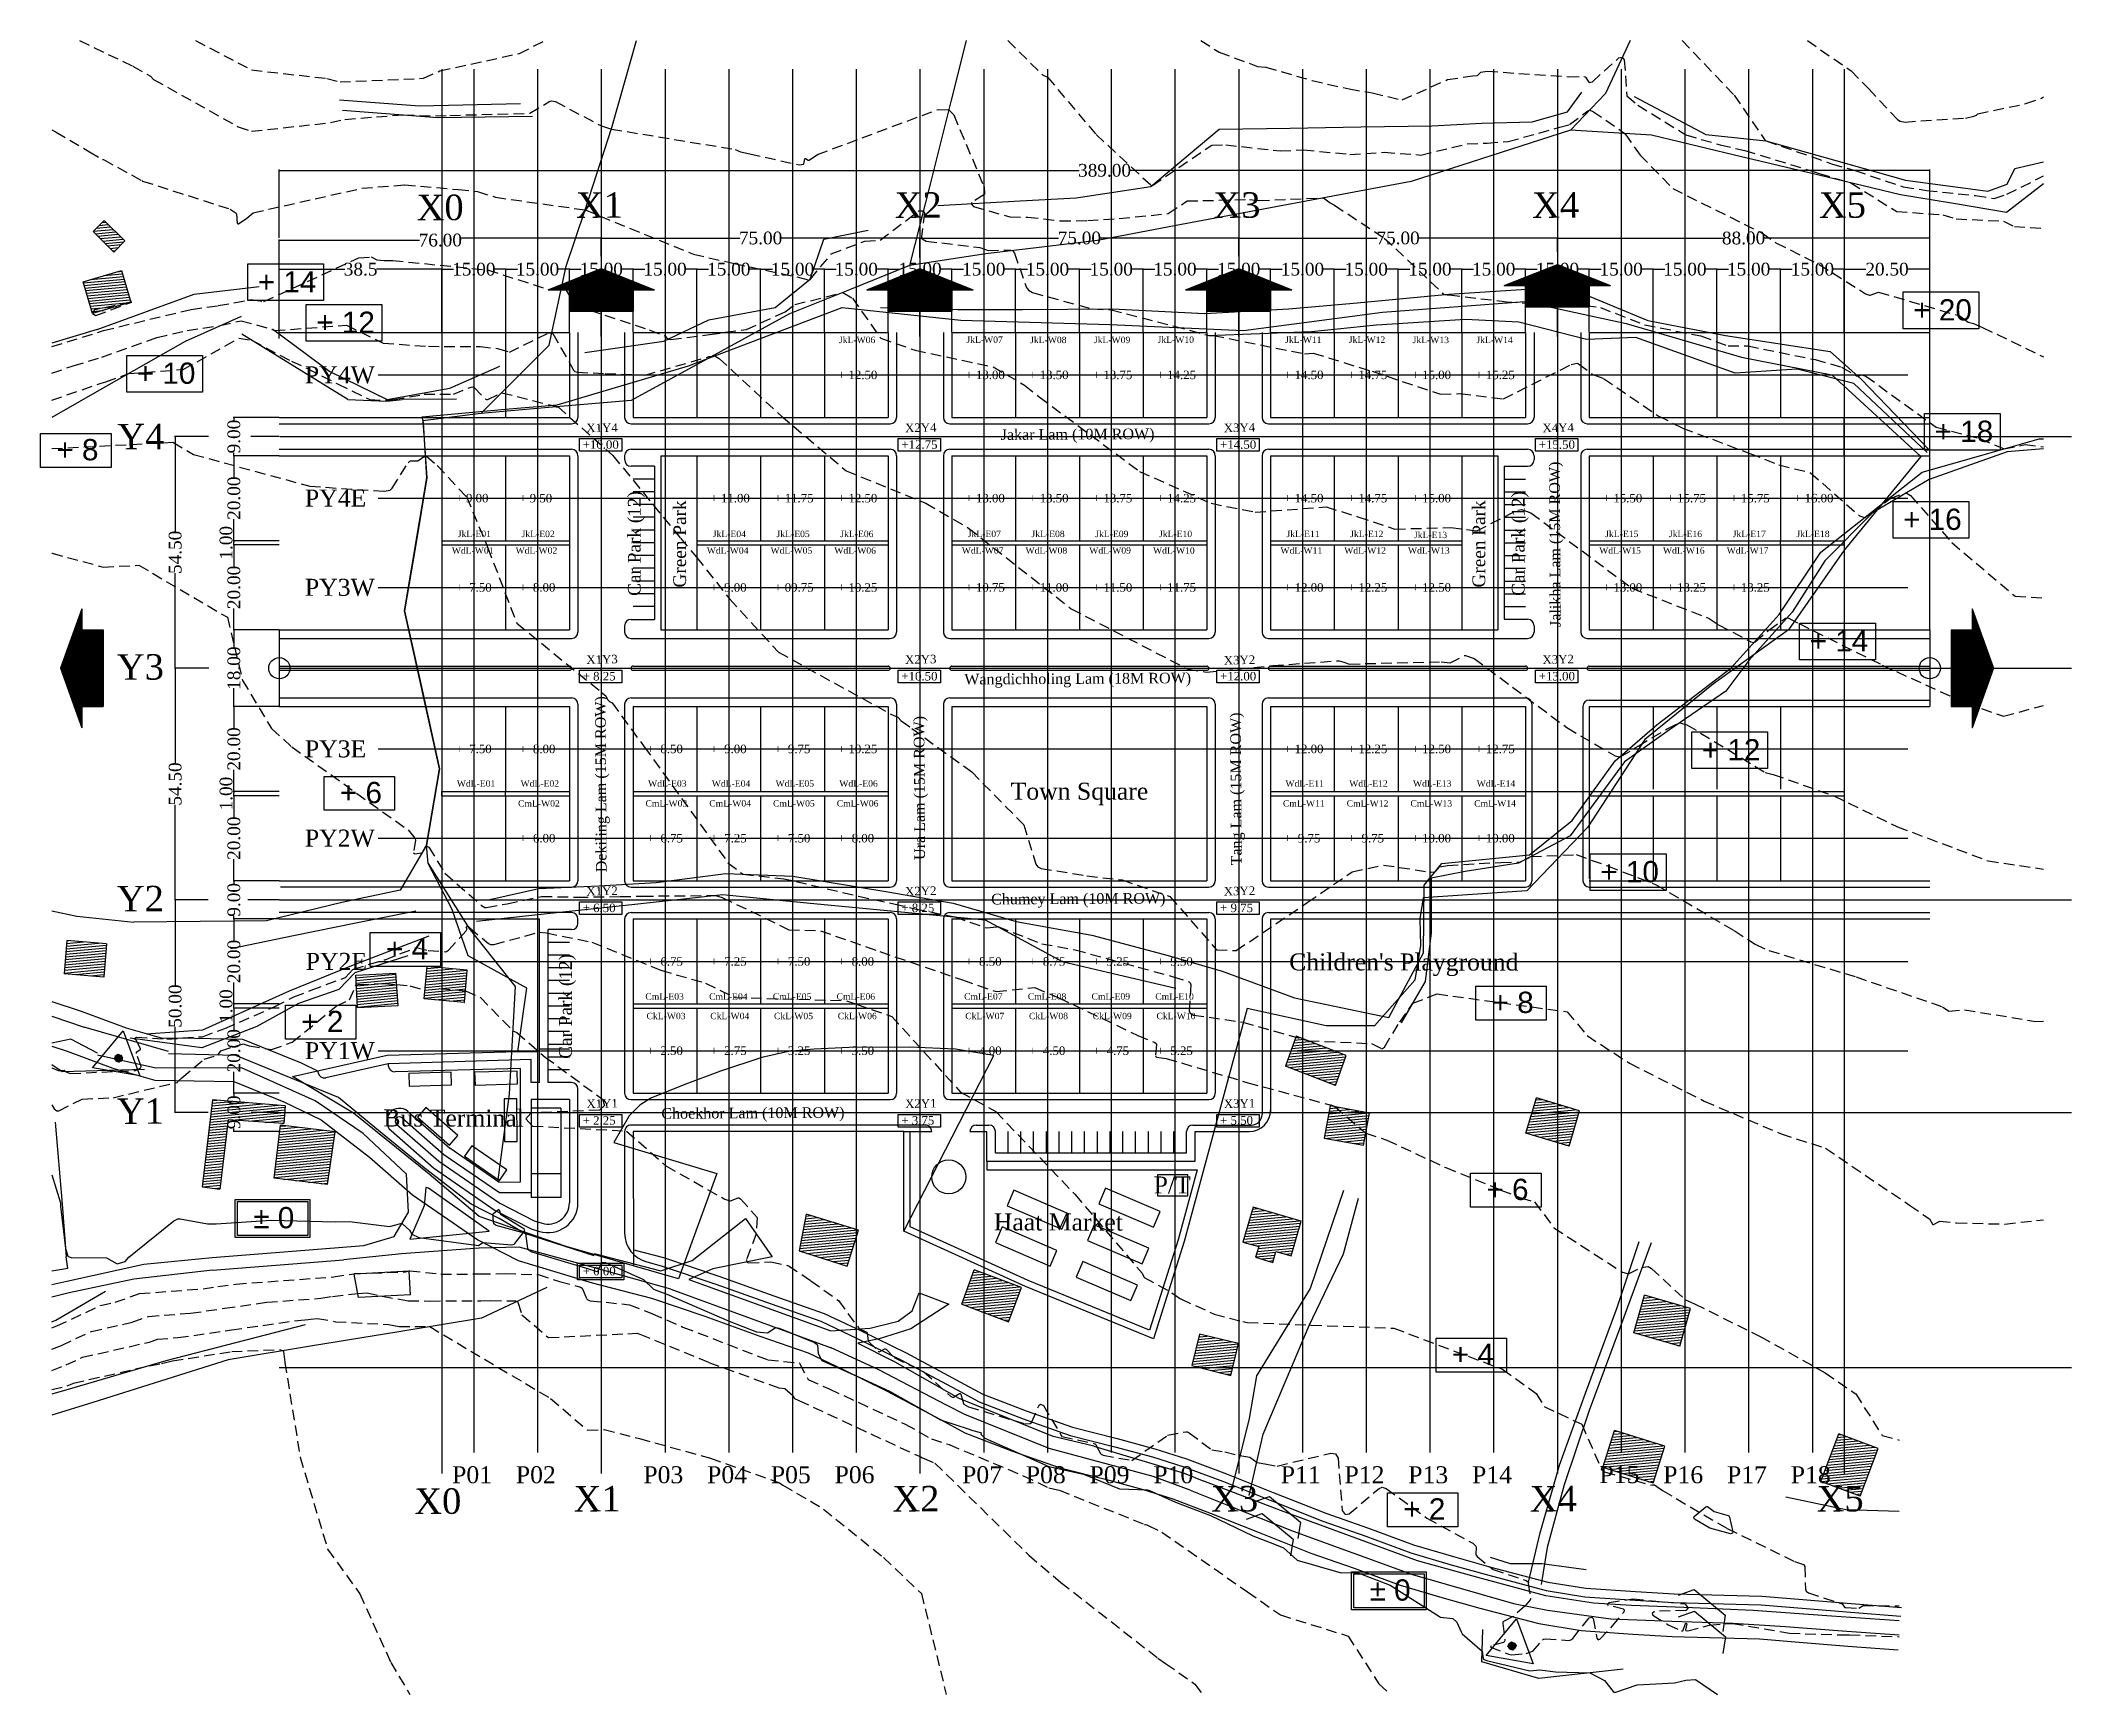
# Model space of a CAD drawing. Extents: x 15746 to 36625, y 87803 to 171760.
# Drawn here: x 15745.6 to 16223.5, y 88253.1 to 88642.1 of the extents above; entities that cross this region are included whole.
import ezdxf

# ---------------------------------------------------------------- set-up
doc = ezdxf.new("R2010")
doc.units = 0
doc.header["$LTSCALE"] = 5
doc.header["$MEASUREMENT"] = 0
doc.linetypes.add('A_CONTINUOUS_LINE', pattern=[0])
doc.linetypes.add('DASHED', pattern=[0.75, 0.5, -0.25])
for name, color, linetype in [('BOUNDARY', 7, 'FENCELINE2'), ('CONTOUR', 254, 'Continuous'), ('Demarcation', 7, 'Continuous'), ('EXISTING BUILDING', 21, 'Continuous'), ('EXISTING ROAD', 25, 'Continuous'), ('Phase1', 7, 'Continuous'), ('RELIEF', 255, 'Continuous'), ('STREAM & RIVER FRONT', 161, 'Continuous'), ('SURVEY', 7, 'A_CONTINUOUS_LINE'), ('text', 7, 'Continuous')]:
    doc.layers.add(name, color=color, linetype=linetype)
doc.styles.get("Standard").update_dxf_attribs({"font": 'TIMES.TTF', "height": 3})
doc.linetypes.add('FENCELINE2', pattern='A,0.25,-0.1,[132,ltypeshp.shx,S=0.1,R=0,X=-0.1,Y=0],-0.1,1', length=1.45)
doc.dimstyles.get("Standard").update_dxf_attribs({"dimtxt": 0.2, "dimasz": 0.3, "dimexe": 0.18, "dimexo": 0.0625, "dimgap": 0.09, "dimtad": 0, "dimzin": 0, "dimdsep": 46, "dimtxsty": 'Standard', "dimblk": 'DOT', "dimcen": 0.09, "dimadec": 0, "dimazin": 0, "dimtfac": 1, "dimtofl": 0, "dimtmove": 2, "dimatfit": 2, "dimfxl": 1, "dimtolj": 1, "dimtzin": 0, "dimarcsym": 0})
pattern_1 = [(5.3223326, (-54437.6184, 31781.70936), (-0.0579741825, 0.6223053866), [])]

msp = doc.modelspace()

# ---------------------------------------------------------------- texts
at = {"color": 7, "char_height": 2, "width": 9.1695, "attachment_point": 1}
for s, insert in [('+ 12.50', (15933.231, 88564.497)), ('+ 13.00', (15963.231, 88564.497)), ('+ 13.50', (15978.231, 88564.497)), ('+ 13.75', (15993.231, 88564.497)), ('+ 14.25', (16008.231, 88564.497)), ('+ 14.50', (16038.231, 88564.497)), ('+ 14.75', (16053.231, 88564.497)), ('+ 15.00', (16068.231, 88564.497)), ('+ 15.25', (16083.231, 88564.497)), ('+10.00', (15873.147, 88548.108)), ('+12.75', (15948.147, 88548.108)), ('+14.50', (16023.147, 88548.108)), ('+15.50', (16098.147, 88548.108)), ('+ 9.00', (15843.231, 88535.502)), ('+ 9.50', (15858.231, 88535.497)), ('+ 11.00', (15903.231, 88535.497)), ('+ 11.75', (15918.231, 88535.497)), ('+ 12.50', (15933.231, 88535.497)), ('+ 13.00', (15963.231, 88535.497)), ('+ 13.50', (15978.231, 88535.497)), ('+ 13.75', (15993.231, 88535.497)), ('+ 14.25', (16008.231, 88535.497)), ('+ 14.50', (16038.231, 88535.497)), ('+ 14.75', (16053.231, 88535.497)), ('+ 15.00', (16068.231, 88535.497)), ('+ 15.50', (16113.231, 88535.497)), ('+ 15.75', (16128.231, 88535.497)), ('+ 15.75', (16143.231, 88535.497)), ('+ 16.00', (16158.231, 88535.497)), ('+  7.50', (15843.231, 88514.497)), ('+  8.00', (15858.231, 88514.497)), ('+  9.00', (15903.231, 88514.497)), ('+ 09.75', (15918.231, 88514.497)), ('+ 10.25', (15933.231, 88514.497)), ('+ 10.75', (15963.231, 88514.497)), ('+ 11.00', (15978.231, 88514.497)), ('+ 11.50', (15993.231, 88514.497)), ('+ 11.75', (16008.231, 88514.497)), ('+ 12.00', (16038.231, 88514.497)), ('+ 12.25', (16053.231, 88514.497)), ('+ 12.50', (16068.231, 88514.497)), ('+ 13.00', (16113.231, 88514.497)), ('+ 13.25', (16128.231, 88514.497)), ('+ 13.25', (16143.231, 88514.497)), ('+ 8.25', (15873.147, 88493.608)), ('+10.50', (15948.147, 88493.608)), ('+12.00', (16023.147, 88493.608)), ('+13.00', (16098.147, 88493.608)), ('+  7.50', (15843.231, 88476.497)), ('+  8.00', (15858.231, 88476.497)), ('+  8.50', (15888.231, 88476.497)), ('+  9.00', (15903.231, 88476.497)), ('+  9.75', (15918.231, 88476.497)), ('+ 10.25', (15933.231, 88476.497)), ('+ 12.00', (16038.231, 88476.497)), ('+ 12.25', (16053.231, 88476.497)), ('+ 12.50', (16068.231, 88476.497)), ('+ 12.75', (16083.231, 88476.497)), ('+  6.00', (15858.231, 88455.497)), ('+  6.75', (15888.231, 88455.497)), ('+  7.25', (15903.231, 88455.497)), ('+  7.50', (15918.231, 88455.497)), ('+  8.00', (15933.231, 88455.497)), ('+  9.75', (16038.231, 88455.497)), ('+  9.75', (16053.231, 88455.497)), ('+ 10.00', (16068.231, 88455.497)), ('+ 10.00', (16083.231, 88455.497)), ('+ 6.50', (15873.147, 88439.108)), ('+ 8.25', (15948.147, 88439.108)), ('+ 9.75', (16023.147, 88439.108)), ('+  6.75', (15888.231, 88426.497)), ('+  7.25', (15903.231, 88426.497)), ('+  7.50', (15918.231, 88426.497)), ('+  8.00', (15933.231, 88426.497)), ('+  8.50', (15963.231, 88426.497)), ('+  8.75', (15978.231, 88426.497)), ('+  9.25', (15993.231, 88426.497)), ('+  9.50', (16008.231, 88426.497)), ('+  2.50', (15888.231, 88405.497)), ('+  2.75', (15903.231, 88405.497)), ('+  3.25', (15918.231, 88405.497)), ('+  3.50', (15933.231, 88405.497)), ('+  4.00', (15963.231, 88405.497)), ('+  4.50', (15978.231, 88405.497)), ('+  4.75', (15993.231, 88405.497)), ('+  5.25', (16008.231, 88405.497)), ('+ 2.25', (15873.147, 88389.108)), ('+ 3.75', (15948.147, 88389.108)), ('+ 5.50', (16023.147, 88389.108)), ('+ 0.00', (15873.176, 88353.65))]:
    msp.add_mtext(s, dxfattribs=dict(at, insert=insert))
at = {"layer": 'CONTOUR', "color": 7, "char_height": 5, "attachment_point": 1}
for s, insert, width in [('{\\fArial|b0|i0|c0|p32;+ 14}', (15796.684, 88587.892), 14.7847), ('{\\fArial|b0|i0|c0|p32;+ 20}', (16186.266, 88581.296), 14.7847), ('{\\fArial|b0|i0|c0|p32;+ 12}', (15810.472, 88578.383), 14.7847), ('{\\fArial|b0|i0|c0|p32;+ 10}', (15768.232, 88566.393), 14.7847), ('{\\fArial|b0|i0|c0|p32;+ 18}', (16191.291, 88552.721), 14.7847), ('{\\fArial|b0|i0|c0|p32;+ 8}', (15749.308, 88548.402), 11.8409), ('{\\fArial|b0|i0|c0|p32;+ 16}', (16183.871, 88532.024), 14.7847), ('{\\fArial|b0|i0|c0|p32;+ 14}', (16161.89, 88503.42), 14.7847), ('{\\fArial|b0|i0|c0|p32;+ 12}', (16136.504, 88477.796), 14.7847), ('{\\fArial|b0|i0|c0|p32;+ 6}', (15816.013, 88467.736), 11.8409), ('{\\fArial|b0|i0|c0|p32;+ 10}', (16112.627, 88449.125), 14.7847), ('{\\fArial|b0|i0|c0|p32;+ 4}', (15826.861, 88430.991), 11.8409), ('{\\fArial|b0|i0|c0|p32;+ 8}', (16087.044, 88418.374), 11.8409), ('{\\fArial|b0|i0|c0|p32;+ 2}', (15806.932, 88413.878), 11.8409), ('{\\fArial|b0|i0|c0|p32;+ 6}', (16085.825, 88374.373), 11.8409), ('{\\fArial|b0|i0|c0|p32;± 0}', (15795.623, 88367.72), 12.41447), ('{\\fArial|b0|i0|c0|p32;+ 4}', (16077.698, 88335.582), 11.8409), ('{\\fArial|b0|i0|c0|p32;+ 2}', (16066.259, 88299.197), 11.8409), ('{\\fArial|b0|i0|c0|p32;± 0}', (16058.326, 88280.118), 12.41447)]:
    msp.add_mtext(s, dxfattribs=dict(at, insert=insert, width=width))
at = {"layer": 'Demarcation', "char_height": 6, "width": 11.9196, "attachment_point": 1, "rotation": 0.32233}
for s, insert in [('X0', (15834.048, 88605.856)), ('X1', (15871.548, 88606.418)), ('X2', (15946.548, 88606.418)), ('X3', (16021.548, 88606.418)), ('X4', (16096.548, 88606.418)), ('X5', (16164.048, 88606.418)), ('Y4', (15763.624, 88551.96)), ('Y3', (15763.511, 88497.751)), ('Y2', (15763.511, 88443.251)), ('Y1', (15763.511, 88393.251)), ('X0', (15833.503, 88301.493)), ('X1', (15871.003, 88302.055)), ('X2', (15946.003, 88302.055)), ('X3', (16021.003, 88302.055)), ('X4', (16096.003, 88302.055)), ('X5', (16163.503, 88302.055))]:
    msp.add_mtext(s, dxfattribs=dict(at, insert=insert))
at = {"layer": 'Demarcation', "char_height": 3, "attachment_point": 5, "rotation": 0.32233}
for s, insert in [('76.00', (15839.642, 88595.177)), ('88.00', (16146.342, 88595.677))]:
    msp.add_mtext(s, dxfattribs=dict(at, insert=insert))
at = {"layer": 'Demarcation', "char_height": 3, "attachment_point": 5}
for insert in [(15915.026, 88595.677), (15990.026, 88595.677), (16065.026, 88595.677)]:
    msp.add_mtext('\\A1;75.00', dxfattribs=dict(at, insert=insert))
at = {"layer": 'Demarcation', "char_height": 4, "attachment_point": 1}
for s, insert, width in [('PY4W', (15807.787, 88565.515), 16.3076), ('PY4E', (15807.787, 88536.515), 16.3076), ('PY3W', (15807.787, 88515.515), 16.3076), ('PY3E', (15807.787, 88477.515), 16.3076), ('PY2W', (15807.787, 88456.515), 16.3076), ('PY2E', (15807.97, 88427.515), 16.3076), ('PY1W', (15807.787, 88406.515), 16.3076), ('P01', (15842.428, 88306.735), 10.0378), ('P02', (15857.428, 88306.735), 10.0378), ('P03', (15887.428, 88306.735), 10.0378), ('P04', (15902.428, 88306.735), 10.0378), ('P05', (15917.428, 88306.735), 10.0378), ('P06', (15932.428, 88306.735), 10.0378), ('P07', (15962.428, 88306.735), 10.0378), ('P08', (15977.428, 88306.735), 10.0378), ('P09', (15992.428, 88306.735), 10.0378), ('P10', (16007.428, 88306.735), 10.0378), ('P11', (16037.428, 88306.735), 10.0378), ('P12', (16052.428, 88306.735), 10.0378), ('P13', (16067.428, 88306.735), 10.0378), ('P14', (16082.428, 88306.735), 10.0378), ('P15', (16112.428, 88306.772), 10.0378), ('P16', (16127.428, 88306.735), 10.0378), ('P17', (16142.428, 88306.735), 10.0378), ('P18', (16157.428, 88306.735), 10.0378)]:
    msp.add_mtext(s, dxfattribs=dict(at, insert=insert, width=width))
at = {"layer": 'text', "char_height": 1.5, "attachment_point": 1, "line_spacing_factor": 1.5}
for s, insert, width in [('JkL-W06', (15933.456, 88572.472), 8.56485), ('JkL-W07', (15963.456, 88572.535), 8.5648), ('JkL-W08', (15978.456, 88572.472), 8.5648), ('JkL-W09', (15993.456, 88572.472), 8.5648), ('JkL-W10', (16008.456, 88572.535), 8.5648), ('JkL-W11', (16038.456, 88572.535), 8.5648), ('JkL-W12', (16053.456, 88572.535), 8.5648), ('JkL-W13', (16068.456, 88572.472), 8.5648), ('JkL-W14', (16083.456, 88572.472), 8.5648), ('JkL-E01', (15843.773, 88526.833), 8.0699), ('JkL-E02', (15858.773, 88526.833), 8.0699), ('JkL-E04', (15903.773, 88526.833), 8.0699), ('JkL-E05', (15918.773, 88526.833), 8.0699), ('JkL-E06', (15933.773, 88526.833), 8.0699), ('JkL-E07', (15963.773, 88526.833), 8.0699), ('JkL-E08', (15978.773, 88526.833), 8.0699), ('JkL-E09', (15993.773, 88526.833), 8.0699), ('JkL-E10', (16008.773, 88526.833), 8.0699), ('JkL-E11', (16038.773, 88526.833), 8.0699), ('JkL-E12', (16053.773, 88526.833), 8.0699), ('JkL-E13', (16068.773, 88526.597), 8.0699), ('JkL-E15', (16113.773, 88526.833), 8.0699), ('JkL-E16', (16128.773, 88526.833), 8.0699), ('JkL-E17', (16143.773, 88526.833), 8.0699), ('JkL-E18', (16158.773, 88526.833), 8.0699), ('WdL-W01', (15842.361, 88522.944), 9.81021), ('WdL-W02', (15857.361, 88522.944), 9.8102), ('WdL-W04', (15902.361, 88522.944), 9.8102), ('WdL-W05', (15917.361, 88522.944), 9.8102), ('WdL-W06', (15932.361, 88522.944), 9.8102), ('WdL-W07', (15962.361, 88522.944), 9.8102), ('WdL-W08', (15977.361, 88522.944), 9.8102), ('WdL-W09', (15992.361, 88522.944), 9.8102), ('WdL-W10', (16007.361, 88522.944), 9.8102), ('WdL-W11', (16037.361, 88522.944), 9.8102), ('WdL-W12', (16052.361, 88522.944), 9.8102), ('WdL-W13', (16067.361, 88522.944), 9.8102), ('WdL-W15', (16112.361, 88522.944), 9.8102), ('WdL-W16', (16127.361, 88522.944), 9.8102), ('WdL-W17', (16142.361, 88522.944), 9.8102), ('WdL-E01', (15843.537, 88468.121), 8.91699), ('WdL-E02', (15858.537, 88468.121), 8.917), ('WdL-E03', (15888.537, 88468.121), 8.917), ('WdL-E04', (15903.537, 88468.121), 8.917), ('WdL-E05', (15918.537, 88468.121), 8.917), ('WdL-E06', (15933.537, 88468.121), 8.917), ('WdL-E11', (16038.537, 88468.121), 8.917), ('WdL-E12', (16053.537, 88468.121), 8.917), ('WdL-E13', (16068.537, 88468.121), 8.917), ('WdL-E14', (16083.537, 88468.121), 8.917), ('CmL-W02', (15857.942, 88463.437), 9.8102), ('CmL-W03', (15887.942, 88463.437), 9.8102), ('CmL-W04', (15902.942, 88463.437), 9.8102), ('CmL-W05', (15917.942, 88463.437), 9.8102), ('CmL-W06', (15932.942, 88463.437), 9.8102), ('CmL-W11', (16037.942, 88463.437), 9.8102), ('CmL-W12', (16052.942, 88463.437), 9.8102), ('CmL-W13', (16067.942, 88463.437), 9.8102), ('CmL-W14', (16082.942, 88463.437), 9.8102), ('CmL-E03', (15887.901, 88418.014), 9.8102), ('CmL-E04', (15902.901, 88418.014), 9.8102), ('CmL-E05', (15917.901, 88418.014), 9.8102), ('CmL-E06', (15932.901, 88418.014), 9.8102), ('CmL-E07', (15962.901, 88418.014), 9.8102), ('CmL-E08', (15977.901, 88418.014), 9.8102), ('CmL-E09', (15992.901, 88418.014), 9.8102), ('CmL-E10', (16007.901, 88418.014), 9.8102), ('CkL-W03', (15888.175, 88413.414), 8.8334), ('CkL-W04', (15903.175, 88413.414), 8.8334), ('CkL-W05', (15918.175, 88413.414), 8.8334), ('CkL-W06', (15933.175, 88413.414), 8.8334), ('CkL-W07', (15963.175, 88413.414), 8.8334), ('CkL-W08', (15978.175, 88413.414), 8.8334), ('CkL-W09', (15993.175, 88413.414), 8.8334), ('CkL-W10', (16008.175, 88413.414), 8.8334)]:
    msp.add_mtext(s, dxfattribs=dict(at, insert=insert, width=width))
at = {"layer": 'text', "attachment_point": 1}
for s, insert, char_height, width, rotation in [('X1Y4', (15873.998, 88551.997), 2, 7.56574, 0.8685), ('X2Y4', (15948.998, 88551.997), 2, 7.5657, 1.32233), ('X3Y4', (16023.998, 88551.997), 2, 7.5657, 1.32233), ('X4Y4', (16098.998, 88551.997), 2, 7.5657, 1.32233), ('Jakar Lam (10M ROW)', (15971.524, 88550.696), 2.5, 35.58894, 0.32233), ('Jalikha Lam (15M ROW)', (16100.784, 88504.175), 2.5, 38.89147, 90.32233), ('Car Park (12)', (15883.79, 88511.498), 3, 25.14125, 90), ('Green Park', (15894.47, 88513.456), 3, 20.49461, 90), ('Green Park', (16082.538, 88513.456), 3, 20.49461, 90), ('Car Park (12)', (16091.804, 88511.498), 3, 25.14125, 90), ('X1Y3', (15873.998, 88497.497), 2, 7.5657, 1.32233), ('X2Y3', (15948.998, 88497.497), 2, 7.5657, 1.32233), ('X3Y2', (16023.998, 88497.331), 2, 7.5657, 1.32233), ('X3Y2', (16098.998, 88497.497), 2, 7.5657, 1.32233), ('Wangdichholing Lam (18M ROW)', (15962.937, 88493.157), 2.5, 53.2243, 0.32233), ('Dekiling Lam (15M ROW)', (15876.278, 88446.469), 2.5, 41.48341, 90.32233), ('Ura Lam (15M ROW)', (15951.215, 88449.365), 2.5, 33.99482, 90.32233), ('Tang Lam (15M ROW)', (16025.723, 88448.095), 2.5, 35.97477, 90.32233), ('Town Square', (15973.859, 88467.553), 4, 32.90354, 0.006), ('X1Y2', (15873.998, 88442.997), 2, 7.5657, 1.32233), ('X2Y2', (15948.998, 88442.997), 2, 7.5657, 1.32233), ('X3Y2', (16023.998, 88442.997), 2, 7.5657, 1.32233), ('Chumey Lam (10M ROW)', (15969.269, 88441.403), 2.5, 41.43619, 0.32233), ('Car Park (12)', (15867.612, 88402.583), 3, 25.1412, 90), ("Children's Playground", (16039.407, 88427.389), 4, 55.05131, 359.95534), ('Bus Terminal', (15826.25, 88390.672), 4, 34.02699, 359.94488), ('X1Y1', (15873.998, 88392.997), 2, 7.5657, 1.32233), ('Choekhor Lam (10M ROW)', (15891.656, 88390.988), 2.5, 52.84538, 0.32233), ('X2Y1', (15948.998, 88392.997), 2, 7.5657, 1.32233), ('X3Y1', (16023.998, 88392.997), 2, 7.5657, 1.32233), ('P/T', (16007.507, 88374.906), 4, 8.67718, 0.01315), ('Haat Market', (15969.915, 88366.233), 4, 31.74801, 359.88389)]:
    msp.add_mtext(s, dxfattribs=dict(at, insert=insert, char_height=char_height, width=width, rotation=rotation))

# ---------------------------------------------------------------- blocks, each defined once
blk = doc.blocks.new('001')
at = {"color": 0}
for p, q in [((-0.5, -0.25), (-0.35, 0)), ((-0.35, 0), (0.35, 0)), ((0.35, 0), (0.5, -0.25))]:
    blk.add_line(p, q, dxfattribs=at)
blk = doc.blocks.new('S022')
at = {"color": 0}
for p, q in [((-0.498, -0.286), (0.002, 0.584)), ((0.002, 0.584), (0.502, -0.286)), ((-0.078, 0.004), (0.062, 0.064)), ((-0.078, 0.004), (-0.068, 0.034)), ((-0.068, -0.026), (-0.078, 0.004)), ((0.082, 0.004), (-0.078, 0.004)), ((0.062, -0.056), (-0.078, 0.004)), ((-0.068, 0.034), (-0.058, 0.064)), ((0.002, 0.084), (-0.058, -0.056)), ((-0.058, 0.064), (-0.028, 0.074)), ((0.002, -0.076), (-0.058, 0.064)), ((-0.058, 0.064), (0.062, 0.064)), ((-0.058, -0.056), (-0.058, 0.064)), ((-0.058, 0.064), (0.082, 0.004)), ((0.082, 0.004), (-0.058, -0.056)), ((-0.028, 0.074), (0.002, 0.084)), ((0.002, 0.084), (0.032, 0.074)), ((0.002, -0.076), (0.002, 0.084)), ((0.062, -0.056), (0.002, 0.084)), ((0.062, 0.064), (0.002, -0.076)), ((0.032, 0.074), (0.062, 0.064)), ((0.062, 0.064), (0.072, 0.034)), ((0.062, 0.064), (0.062, -0.056)), ((0.072, 0.034), (0.082, 0.004)), ((0.082, 0.004), (0.072, -0.026)), ((0.502, -0.286), (-0.498, -0.286)), ((-0.058, -0.056), (-0.068, -0.026)), ((-0.028, -0.066), (-0.058, -0.056)), ((-0.058, -0.056), (0.062, -0.056)), ((0.002, -0.076), (-0.028, -0.066)), ((0.032, -0.066), (0.002, -0.076)), ((0.062, -0.056), (0.032, -0.066)), ((0.072, -0.026), (0.062, -0.056))]:
    blk.add_line(p, q, dxfattribs=at)
blk = doc.blocks.new('_Dot')
at = {"color": 0, "linetype": 'ByBlock', "lineweight": -2}
blk.add_line((-0.5, 0), (-1, 0), dxfattribs=at)
at = {"color": 0, "linetype": 'ByBlock', "const_width": 0.5}
blk.add_lwpolyline([(-0.25, 0, 1), (0.25, 0, 1)], format="xyb", close=True, dxfattribs=at)
blk = doc.blocks.new('*D49')
at = {"layer": 'Defpoints', "color": 0}
for p in [(15855.03, 88588.34), (15840.03, 88573.49), (15855.03, 88573.49)]:
    blk.add_point(p, dxfattribs=at)
at = {"layer": 'Demarcation', "color": 0, "lineweight": -2}
for p, q in [((15840.03, 88573.55), (15840.03, 88588.52)), ((15840.33, 88588.34), (15842.79, 88588.34)), ((15854.73, 88588.34), (15852.26, 88588.34)), ((15855.03, 88573.55), (15855.03, 88588.52))]:
    blk.add_line(p, q, dxfattribs=at)
at = {"layer": 'Demarcation', "color": 0, "lineweight": -2, "xscale": 0.3000000000000001, "yscale": 0.3000000000000001, "zscale": 0.3000000000000001, "rotation": 180}
blk.add_blockref('_Dot', (15840.03, 88588.34), dxfattribs=at)
at = {"layer": 'Demarcation', "color": 0, "lineweight": -2, "xscale": 0.3000000000000001, "yscale": 0.3000000000000001, "zscale": 0.3000000000000001}
blk.add_blockref('_Dot', (15855.03, 88588.34), dxfattribs=at)
at = {"layer": 'Demarcation', "color": 0, "insert": (15847.53, 88588.34), "char_height": 3, "attachment_point": 5}
blk.add_mtext('\\A1;15.00', dxfattribs=at)
blk = doc.blocks.new('*D50')
at = {"layer": 'Defpoints', "color": 0}
for p in [(15870.03, 88588.34), (15855.03, 88573.49), (15870.03, 88573.49)]:
    blk.add_point(p, dxfattribs=at)
at = {"layer": 'Demarcation', "color": 0, "lineweight": -2}
for p, q in [((15855.03, 88573.55), (15855.03, 88588.52)), ((15855.33, 88588.34), (15857.79, 88588.34)), ((15869.73, 88588.34), (15867.26, 88588.34)), ((15870.03, 88573.55), (15870.03, 88588.52))]:
    blk.add_line(p, q, dxfattribs=at)
at = {"layer": 'Demarcation', "color": 0, "lineweight": -2, "xscale": 0.3000000000000001, "yscale": 0.3000000000000001, "zscale": 0.3000000000000001, "rotation": 180}
blk.add_blockref('_Dot', (15855.03, 88588.34), dxfattribs=at)
at = {"layer": 'Demarcation', "color": 0, "lineweight": -2, "xscale": 0.3000000000000001, "yscale": 0.3000000000000001, "zscale": 0.3000000000000001}
blk.add_blockref('_Dot', (15870.03, 88588.34), dxfattribs=at)
at = {"layer": 'Demarcation', "color": 0, "insert": (15862.53, 88588.34), "char_height": 3, "attachment_point": 5}
blk.add_mtext('\\A1;15.00', dxfattribs=at)
blk = doc.blocks.new('*D52')
at = {"layer": 'Defpoints', "color": 0}
for p in [(15900.03, 88588.34), (15885.03, 88573.49), (15900.03, 88573.49)]:
    blk.add_point(p, dxfattribs=at)
at = {"layer": 'Demarcation', "color": 0, "lineweight": -2}
for p, q in [((15885.03, 88573.55), (15885.03, 88588.52)), ((15885.33, 88588.34), (15887.79, 88588.34)), ((15899.73, 88588.34), (15897.26, 88588.34)), ((15900.03, 88573.55), (15900.03, 88588.52))]:
    blk.add_line(p, q, dxfattribs=at)
at = {"layer": 'Demarcation', "color": 0, "lineweight": -2, "xscale": 0.3000000000000001, "yscale": 0.3000000000000001, "zscale": 0.3000000000000001, "rotation": 180}
blk.add_blockref('_Dot', (15885.03, 88588.34), dxfattribs=at)
at = {"layer": 'Demarcation', "color": 0, "lineweight": -2, "xscale": 0.3000000000000001, "yscale": 0.3000000000000001, "zscale": 0.3000000000000001}
blk.add_blockref('_Dot', (15900.03, 88588.34), dxfattribs=at)
at = {"layer": 'Demarcation', "color": 0, "insert": (15892.53, 88588.34), "char_height": 3, "attachment_point": 5}
blk.add_mtext('\\A1;15.00', dxfattribs=at)
blk = doc.blocks.new('*D53')
at = {"layer": 'Defpoints', "color": 0}
for p in [(15915.03, 88588.34), (15900.03, 88573.49), (15915.03, 88573.49)]:
    blk.add_point(p, dxfattribs=at)
at = {"layer": 'Demarcation', "color": 0, "lineweight": -2}
for p, q in [((15900.03, 88573.55), (15900.03, 88588.52)), ((15900.33, 88588.34), (15902.79, 88588.34)), ((15914.73, 88588.34), (15912.26, 88588.34)), ((15915.03, 88573.55), (15915.03, 88588.52))]:
    blk.add_line(p, q, dxfattribs=at)
at = {"layer": 'Demarcation', "color": 0, "lineweight": -2, "xscale": 0.3000000000000001, "yscale": 0.3000000000000001, "zscale": 0.3000000000000001, "rotation": 180}
blk.add_blockref('_Dot', (15900.03, 88588.34), dxfattribs=at)
at = {"layer": 'Demarcation', "color": 0, "lineweight": -2, "xscale": 0.3000000000000001, "yscale": 0.3000000000000001, "zscale": 0.3000000000000001}
blk.add_blockref('_Dot', (15915.03, 88588.34), dxfattribs=at)
at = {"layer": 'Demarcation', "color": 0, "insert": (15907.53, 88588.34), "char_height": 3, "attachment_point": 5}
blk.add_mtext('\\A1;15.00', dxfattribs=at)
blk = doc.blocks.new('*D54')
at = {"layer": 'Defpoints', "color": 0}
for p in [(15930.03, 88588.34), (15915.03, 88573.49), (15930.03, 88573.49)]:
    blk.add_point(p, dxfattribs=at)
at = {"layer": 'Demarcation', "color": 0, "lineweight": -2}
for p, q in [((15915.03, 88573.55), (15915.03, 88588.52)), ((15915.33, 88588.34), (15917.79, 88588.34)), ((15929.73, 88588.34), (15927.26, 88588.34)), ((15930.03, 88573.55), (15930.03, 88588.52))]:
    blk.add_line(p, q, dxfattribs=at)
at = {"layer": 'Demarcation', "color": 0, "lineweight": -2, "xscale": 0.3000000000000001, "yscale": 0.3000000000000001, "zscale": 0.3000000000000001, "rotation": 180}
blk.add_blockref('_Dot', (15915.03, 88588.34), dxfattribs=at)
at = {"layer": 'Demarcation', "color": 0, "lineweight": -2, "xscale": 0.3000000000000001, "yscale": 0.3000000000000001, "zscale": 0.3000000000000001}
blk.add_blockref('_Dot', (15930.03, 88588.34), dxfattribs=at)
at = {"layer": 'Demarcation', "color": 0, "insert": (15922.53, 88588.34), "char_height": 3, "attachment_point": 5}
blk.add_mtext('\\A1;15.00', dxfattribs=at)
blk = doc.blocks.new('*D55')
at = {"layer": 'Defpoints', "color": 0}
for p in [(15945.03, 88588.34), (15930.03, 88573.49), (15945.03, 88573.49)]:
    blk.add_point(p, dxfattribs=at)
at = {"layer": 'Demarcation', "color": 0, "lineweight": -2}
for p, q in [((15930.03, 88573.55), (15930.03, 88588.52)), ((15930.33, 88588.34), (15932.79, 88588.34)), ((15944.73, 88588.34), (15942.26, 88588.34)), ((15945.03, 88573.55), (15945.03, 88588.52))]:
    blk.add_line(p, q, dxfattribs=at)
at = {"layer": 'Demarcation', "color": 0, "lineweight": -2, "xscale": 0.3000000000000001, "yscale": 0.3000000000000001, "zscale": 0.3000000000000001, "rotation": 180}
blk.add_blockref('_Dot', (15930.03, 88588.34), dxfattribs=at)
at = {"layer": 'Demarcation', "color": 0, "lineweight": -2, "xscale": 0.3000000000000001, "yscale": 0.3000000000000001, "zscale": 0.3000000000000001}
blk.add_blockref('_Dot', (15945.03, 88588.34), dxfattribs=at)
at = {"layer": 'Demarcation', "color": 0, "insert": (15937.53, 88588.34), "char_height": 3, "attachment_point": 5}
blk.add_mtext('\\A1;15.00', dxfattribs=at)
blk = doc.blocks.new('*D56')
at = {"layer": 'Defpoints', "color": 0}
for p in [(15990.03, 88588.34), (15975.03, 88573.49), (15990.03, 88573.49)]:
    blk.add_point(p, dxfattribs=at)
at = {"layer": 'Demarcation', "color": 0, "lineweight": -2}
for p, q in [((15975.03, 88573.55), (15975.03, 88588.52)), ((15975.33, 88588.34), (15977.79, 88588.34)), ((15989.73, 88588.34), (15987.26, 88588.34)), ((15990.03, 88573.55), (15990.03, 88588.52))]:
    blk.add_line(p, q, dxfattribs=at)
at = {"layer": 'Demarcation', "color": 0, "lineweight": -2, "xscale": 0.3000000000000001, "yscale": 0.3000000000000001, "zscale": 0.3000000000000001, "rotation": 180}
blk.add_blockref('_Dot', (15975.03, 88588.34), dxfattribs=at)
at = {"layer": 'Demarcation', "color": 0, "lineweight": -2, "xscale": 0.3000000000000001, "yscale": 0.3000000000000001, "zscale": 0.3000000000000001}
blk.add_blockref('_Dot', (15990.03, 88588.34), dxfattribs=at)
at = {"layer": 'Demarcation', "color": 0, "insert": (15982.53, 88588.34), "char_height": 3, "attachment_point": 5}
blk.add_mtext('\\A1;15.00', dxfattribs=at)
blk = doc.blocks.new('*D57')
at = {"layer": 'Defpoints', "color": 0}
for p in [(16005.03, 88588.34), (15990.03, 88573.49), (16005.03, 88573.49)]:
    blk.add_point(p, dxfattribs=at)
at = {"layer": 'Demarcation', "color": 0, "lineweight": -2}
for p, q in [((15990.03, 88573.55), (15990.03, 88588.52)), ((15990.33, 88588.34), (15992.79, 88588.34)), ((16004.73, 88588.34), (16002.26, 88588.34)), ((16005.03, 88573.55), (16005.03, 88588.52))]:
    blk.add_line(p, q, dxfattribs=at)
at = {"layer": 'Demarcation', "color": 0, "lineweight": -2, "xscale": 0.3000000000000001, "yscale": 0.3000000000000001, "zscale": 0.3000000000000001, "rotation": 180}
blk.add_blockref('_Dot', (15990.03, 88588.34), dxfattribs=at)
at = {"layer": 'Demarcation', "color": 0, "lineweight": -2, "xscale": 0.3000000000000001, "yscale": 0.3000000000000001, "zscale": 0.3000000000000001}
blk.add_blockref('_Dot', (16005.03, 88588.34), dxfattribs=at)
at = {"layer": 'Demarcation', "color": 0, "insert": (15997.53, 88588.34), "char_height": 3, "attachment_point": 5}
blk.add_mtext('\\A1;15.00', dxfattribs=at)
blk = doc.blocks.new('*D58')
at = {"layer": 'Defpoints', "color": 0}
for p in [(16020.03, 88588.34), (16005.03, 88573.49), (16020.03, 88573.49)]:
    blk.add_point(p, dxfattribs=at)
at = {"layer": 'Demarcation', "color": 0, "lineweight": -2}
for p, q in [((16005.03, 88573.55), (16005.03, 88588.52)), ((16005.33, 88588.34), (16007.79, 88588.34)), ((16019.73, 88588.34), (16017.26, 88588.34)), ((16020.03, 88573.55), (16020.03, 88588.52))]:
    blk.add_line(p, q, dxfattribs=at)
at = {"layer": 'Demarcation', "color": 0, "lineweight": -2, "xscale": 0.3000000000000001, "yscale": 0.3000000000000001, "zscale": 0.3000000000000001, "rotation": 180}
blk.add_blockref('_Dot', (16005.03, 88588.34), dxfattribs=at)
at = {"layer": 'Demarcation', "color": 0, "lineweight": -2, "xscale": 0.3000000000000001, "yscale": 0.3000000000000001, "zscale": 0.3000000000000001}
blk.add_blockref('_Dot', (16020.03, 88588.34), dxfattribs=at)
at = {"layer": 'Demarcation', "color": 0, "insert": (16012.53, 88588.34), "char_height": 3, "attachment_point": 5}
blk.add_mtext('\\A1;15.00', dxfattribs=at)
blk = doc.blocks.new('*D60')
at = {"layer": 'Defpoints', "color": 0}
for p in [(16050.03, 88588.34), (16035.03, 88573.49), (16050.03, 88573.49)]:
    blk.add_point(p, dxfattribs=at)
at = {"layer": 'Demarcation', "color": 0, "lineweight": -2}
for p, q in [((16035.03, 88573.55), (16035.03, 88588.52)), ((16035.33, 88588.34), (16037.79, 88588.34)), ((16049.73, 88588.34), (16047.26, 88588.34)), ((16050.03, 88573.55), (16050.03, 88588.52))]:
    blk.add_line(p, q, dxfattribs=at)
at = {"layer": 'Demarcation', "color": 0, "lineweight": -2, "xscale": 0.3000000000000001, "yscale": 0.3000000000000001, "zscale": 0.3000000000000001, "rotation": 180}
blk.add_blockref('_Dot', (16035.03, 88588.34), dxfattribs=at)
at = {"layer": 'Demarcation', "color": 0, "lineweight": -2, "xscale": 0.3000000000000001, "yscale": 0.3000000000000001, "zscale": 0.3000000000000001}
blk.add_blockref('_Dot', (16050.03, 88588.34), dxfattribs=at)
at = {"layer": 'Demarcation', "color": 0, "insert": (16042.53, 88588.34), "char_height": 3, "attachment_point": 5}
blk.add_mtext('\\A1;15.00', dxfattribs=at)
blk = doc.blocks.new('*D61')
at = {"layer": 'Defpoints', "color": 0}
for p in [(16065.03, 88588.34), (16050.03, 88573.49), (16065.03, 88573.49)]:
    blk.add_point(p, dxfattribs=at)
at = {"layer": 'Demarcation', "color": 0, "lineweight": -2}
for p, q in [((16050.03, 88573.55), (16050.03, 88588.52)), ((16050.33, 88588.34), (16052.79, 88588.34)), ((16064.73, 88588.34), (16062.26, 88588.34)), ((16065.03, 88573.55), (16065.03, 88588.52))]:
    blk.add_line(p, q, dxfattribs=at)
at = {"layer": 'Demarcation', "color": 0, "lineweight": -2, "xscale": 0.3000000000000001, "yscale": 0.3000000000000001, "zscale": 0.3000000000000001, "rotation": 180}
blk.add_blockref('_Dot', (16050.03, 88588.34), dxfattribs=at)
at = {"layer": 'Demarcation', "color": 0, "lineweight": -2, "xscale": 0.3000000000000001, "yscale": 0.3000000000000001, "zscale": 0.3000000000000001}
blk.add_blockref('_Dot', (16065.03, 88588.34), dxfattribs=at)
at = {"layer": 'Demarcation', "color": 0, "insert": (16057.53, 88588.34), "char_height": 3, "attachment_point": 5}
blk.add_mtext('\\A1;15.00', dxfattribs=at)
blk = doc.blocks.new('*D62')
at = {"layer": 'Defpoints', "color": 0}
for p in [(16080.03, 88588.34), (16065.03, 88573.49), (16080.03, 88573.49)]:
    blk.add_point(p, dxfattribs=at)
at = {"layer": 'Demarcation', "color": 0, "lineweight": -2}
for p, q in [((16065.03, 88573.55), (16065.03, 88588.52)), ((16065.33, 88588.34), (16067.79, 88588.34)), ((16079.73, 88588.34), (16077.26, 88588.34)), ((16080.03, 88573.55), (16080.03, 88588.52))]:
    blk.add_line(p, q, dxfattribs=at)
at = {"layer": 'Demarcation', "color": 0, "lineweight": -2, "xscale": 0.3000000000000001, "yscale": 0.3000000000000001, "zscale": 0.3000000000000001, "rotation": 180}
blk.add_blockref('_Dot', (16065.03, 88588.34), dxfattribs=at)
at = {"layer": 'Demarcation', "color": 0, "lineweight": -2, "xscale": 0.3000000000000001, "yscale": 0.3000000000000001, "zscale": 0.3000000000000001}
blk.add_blockref('_Dot', (16080.03, 88588.34), dxfattribs=at)
at = {"layer": 'Demarcation', "color": 0, "insert": (16072.53, 88588.34), "char_height": 3, "attachment_point": 5}
blk.add_mtext('\\A1;15.00', dxfattribs=at)
blk = doc.blocks.new('*D63')
at = {"layer": 'Defpoints', "color": 0}
for p in [(16095.03, 88588.34), (16080.03, 88573.49), (16095.03, 88573.49)]:
    blk.add_point(p, dxfattribs=at)
at = {"layer": 'Demarcation', "color": 0, "lineweight": -2}
for p, q in [((16080.03, 88573.55), (16080.03, 88588.52)), ((16080.33, 88588.34), (16082.79, 88588.34)), ((16094.73, 88588.34), (16092.26, 88588.34)), ((16095.03, 88573.55), (16095.03, 88588.52))]:
    blk.add_line(p, q, dxfattribs=at)
at = {"layer": 'Demarcation', "color": 0, "lineweight": -2, "xscale": 0.3000000000000001, "yscale": 0.3000000000000001, "zscale": 0.3000000000000001, "rotation": 180}
blk.add_blockref('_Dot', (16080.03, 88588.34), dxfattribs=at)
at = {"layer": 'Demarcation', "color": 0, "lineweight": -2, "xscale": 0.3000000000000001, "yscale": 0.3000000000000001, "zscale": 0.3000000000000001}
blk.add_blockref('_Dot', (16095.03, 88588.34), dxfattribs=at)
at = {"layer": 'Demarcation', "color": 0, "insert": (16087.53, 88588.34), "char_height": 3, "attachment_point": 5}
blk.add_mtext('\\A1;15.00', dxfattribs=at)
blk = doc.blocks.new('*D65')
at = {"layer": 'Defpoints', "color": 0}
for p in [(16125.03, 88588.34), (16110.03, 88573.49), (16125.03, 88573.49)]:
    blk.add_point(p, dxfattribs=at)
at = {"layer": 'Demarcation', "color": 0, "lineweight": -2}
for p, q in [((16110.03, 88573.55), (16110.03, 88588.52)), ((16110.33, 88588.34), (16112.79, 88588.34)), ((16124.73, 88588.34), (16122.26, 88588.34)), ((16125.03, 88573.55), (16125.03, 88588.52))]:
    blk.add_line(p, q, dxfattribs=at)
at = {"layer": 'Demarcation', "color": 0, "lineweight": -2, "xscale": 0.3000000000000001, "yscale": 0.3000000000000001, "zscale": 0.3000000000000001, "rotation": 180}
blk.add_blockref('_Dot', (16110.03, 88588.34), dxfattribs=at)
at = {"layer": 'Demarcation', "color": 0, "lineweight": -2, "xscale": 0.3000000000000001, "yscale": 0.3000000000000001, "zscale": 0.3000000000000001}
blk.add_blockref('_Dot', (16125.03, 88588.34), dxfattribs=at)
at = {"layer": 'Demarcation', "color": 0, "insert": (16117.53, 88588.34), "char_height": 3, "attachment_point": 5}
blk.add_mtext('\\A1;15.00', dxfattribs=at)
blk = doc.blocks.new('*D66')
at = {"layer": 'Defpoints', "color": 0}
for p in [(16140.03, 88588.34), (16125.03, 88573.49), (16140.03, 88573.49)]:
    blk.add_point(p, dxfattribs=at)
at = {"layer": 'Demarcation', "color": 0, "lineweight": -2}
for p, q in [((16125.03, 88573.55), (16125.03, 88588.52)), ((16125.33, 88588.34), (16127.79, 88588.34)), ((16139.73, 88588.34), (16137.26, 88588.34)), ((16140.03, 88573.55), (16140.03, 88588.52))]:
    blk.add_line(p, q, dxfattribs=at)
at = {"layer": 'Demarcation', "color": 0, "lineweight": -2, "xscale": 0.3000000000000001, "yscale": 0.3000000000000001, "zscale": 0.3000000000000001, "rotation": 180}
blk.add_blockref('_Dot', (16125.03, 88588.34), dxfattribs=at)
at = {"layer": 'Demarcation', "color": 0, "lineweight": -2, "xscale": 0.3000000000000001, "yscale": 0.3000000000000001, "zscale": 0.3000000000000001}
blk.add_blockref('_Dot', (16140.03, 88588.34), dxfattribs=at)
at = {"layer": 'Demarcation', "color": 0, "insert": (16132.53, 88588.34), "char_height": 3, "attachment_point": 5}
blk.add_mtext('\\A1;15.00', dxfattribs=at)
blk = doc.blocks.new('*D67')
at = {"layer": 'Defpoints', "color": 0}
for p in [(16155.03, 88588.34), (16140.03, 88573.49), (16155.03, 88573.49)]:
    blk.add_point(p, dxfattribs=at)
at = {"layer": 'Demarcation', "color": 0, "lineweight": -2}
for p, q in [((16140.03, 88573.55), (16140.03, 88588.52)), ((16140.33, 88588.34), (16142.79, 88588.34)), ((16154.73, 88588.34), (16152.26, 88588.34)), ((16155.03, 88573.55), (16155.03, 88588.52))]:
    blk.add_line(p, q, dxfattribs=at)
at = {"layer": 'Demarcation', "color": 0, "lineweight": -2, "xscale": 0.3000000000000001, "yscale": 0.3000000000000001, "zscale": 0.3000000000000001, "rotation": 180}
blk.add_blockref('_Dot', (16140.03, 88588.34), dxfattribs=at)
at = {"layer": 'Demarcation', "color": 0, "lineweight": -2, "xscale": 0.3000000000000001, "yscale": 0.3000000000000001, "zscale": 0.3000000000000001}
blk.add_blockref('_Dot', (16155.03, 88588.34), dxfattribs=at)
at = {"layer": 'Demarcation', "color": 0, "insert": (16147.53, 88588.34), "char_height": 3, "attachment_point": 5}
blk.add_mtext('\\A1;15.00', dxfattribs=at)
blk = doc.blocks.new('*D68')
at = {"layer": 'Defpoints', "color": 0}
for p in [(15840.03, 88588.34), (15801.76, 88573.49), (15840.03, 88573.49)]:
    blk.add_point(p, dxfattribs=at)
at = {"layer": 'Demarcation', "color": 0, "lineweight": -2}
for p, q in [((15801.76, 88573.55), (15801.76, 88588.52)), ((15802.06, 88588.34), (15817.16, 88588.34)), ((15839.73, 88588.34), (15824.62, 88588.34)), ((15840.03, 88573.55), (15840.03, 88588.52))]:
    blk.add_line(p, q, dxfattribs=at)
at = {"layer": 'Demarcation', "color": 0, "lineweight": -2, "xscale": 0.3000000000000001, "yscale": 0.3000000000000001, "zscale": 0.3000000000000001, "rotation": 180}
blk.add_blockref('_Dot', (15801.76, 88588.34), dxfattribs=at)
at = {"layer": 'Demarcation', "color": 0, "lineweight": -2, "xscale": 0.3000000000000001, "yscale": 0.3000000000000001, "zscale": 0.3000000000000001}
blk.add_blockref('_Dot', (15840.03, 88588.34), dxfattribs=at)
at = {"layer": 'Demarcation', "color": 0, "insert": (15820.89, 88588.34), "char_height": 3, "attachment_point": 5}
blk.add_mtext('\\A1;38.5', dxfattribs=at)
blk = doc.blocks.new('*D70')
at = {"layer": 'Defpoints', "color": 0}
for p in [(15975.03, 88588.34), (15975.03, 88588.34), (15960.03, 88573.49)]:
    blk.add_point(p, dxfattribs=at)
at = {"layer": 'Demarcation', "color": 0, "lineweight": -2}
for p, q in [((15960.03, 88573.55), (15960.03, 88588.52)), ((15960.33, 88588.34), (15962.79, 88588.34)), ((15974.73, 88588.34), (15972.26, 88588.34)), ((15975.03, 88588.41), (15975.03, 88588.52))]:
    blk.add_line(p, q, dxfattribs=at)
at = {"layer": 'Demarcation', "color": 0, "lineweight": -2, "xscale": 0.3000000000000001, "yscale": 0.3000000000000001, "zscale": 0.3000000000000001, "rotation": 180}
blk.add_blockref('_Dot', (15960.03, 88588.34), dxfattribs=at)
at = {"layer": 'Demarcation', "color": 0, "lineweight": -2, "xscale": 0.3000000000000001, "yscale": 0.3000000000000001, "zscale": 0.3000000000000001}
blk.add_blockref('_Dot', (15975.03, 88588.34), dxfattribs=at)
at = {"layer": 'Demarcation', "color": 0, "insert": (15967.53, 88588.34), "char_height": 3, "attachment_point": 5}
blk.add_mtext('\\A1;15.00', dxfattribs=at)
blk = doc.blocks.new('*D72')
at = {"layer": 'Defpoints', "color": 0}
for p in [(16170.03, 88588.34), (16155.03, 88573.49), (16170.03, 88573.49)]:
    blk.add_point(p, dxfattribs=at)
at = {"layer": 'Demarcation', "color": 0, "lineweight": -2}
for p, q in [((16155.03, 88573.55), (16155.03, 88588.52)), ((16155.33, 88588.34), (16157.79, 88588.34)), ((16169.73, 88588.34), (16167.26, 88588.34)), ((16170.03, 88573.55), (16170.03, 88588.52))]:
    blk.add_line(p, q, dxfattribs=at)
at = {"layer": 'Demarcation', "color": 0, "lineweight": -2, "xscale": 0.3000000000000001, "yscale": 0.3000000000000001, "zscale": 0.3000000000000001, "rotation": 180}
blk.add_blockref('_Dot', (16155.03, 88588.34), dxfattribs=at)
at = {"layer": 'Demarcation', "color": 0, "lineweight": -2, "xscale": 0.3000000000000001, "yscale": 0.3000000000000001, "zscale": 0.3000000000000001}
blk.add_blockref('_Dot', (16170.03, 88588.34), dxfattribs=at)
at = {"layer": 'Demarcation', "color": 0, "insert": (16162.53, 88588.34), "char_height": 3, "attachment_point": 5}
blk.add_mtext('\\A1;15.00', dxfattribs=at)
blk = doc.blocks.new('*D73')
at = {"layer": 'Defpoints', "color": 0}
for p in [(16190.16, 88588.34), (16170.03, 88573.49), (16190.16, 88573.49)]:
    blk.add_point(p, dxfattribs=at)
at = {"layer": 'Demarcation', "color": 0, "lineweight": -2}
for p, q in [((16170.03, 88573.55), (16170.03, 88588.52)), ((16170.33, 88588.34), (16175.14, 88588.34)), ((16189.86, 88588.34), (16185.04, 88588.34)), ((16190.16, 88573.55), (16190.16, 88588.52))]:
    blk.add_line(p, q, dxfattribs=at)
at = {"layer": 'Demarcation', "color": 0, "lineweight": -2, "xscale": 0.3000000000000001, "yscale": 0.3000000000000001, "zscale": 0.3000000000000001}
for p, rotation in [((16170.03, 88588.34), 180.0000000002084), ((16190.16, 88588.34), 2.08440831604393e-10)]:
    blk.add_blockref('_Dot', p, dxfattribs=dict(at, rotation=rotation))
at = {"layer": 'Demarcation', "color": 0, "insert": (16180.09, 88588.34), "char_height": 3, "attachment_point": 5}
blk.add_mtext('\\A1;20.50', dxfattribs=at)
blk = doc.blocks.new('*D71')
at = {"layer": 'Defpoints', "color": 0}
for p in [(16190.16, 88611.6), (15801.76, 88595.68), (16190.16, 88595.68)]:
    blk.add_point(p, dxfattribs=at)
at = {"layer": 'Demarcation', "color": 0, "lineweight": -2}
for p, q in [((15801.76, 88595.74), (15801.76, 88611.78)), ((15802.06, 88611.6), (15989.95, 88611.6)), ((16189.86, 88611.6), (16001.97, 88611.6)), ((16190.16, 88595.74), (16190.16, 88611.78))]:
    blk.add_line(p, q, dxfattribs=at)
at = {"layer": 'Demarcation', "color": 0, "lineweight": -2, "xscale": 0.3000000000000001, "yscale": 0.3000000000000001, "zscale": 0.3000000000000001, "rotation": 180}
blk.add_blockref('_Dot', (15801.76, 88611.6), dxfattribs=at)
at = {"layer": 'Demarcation', "color": 0, "lineweight": -2, "xscale": 0.3000000000000001, "yscale": 0.3000000000000001, "zscale": 0.3000000000000001}
blk.add_blockref('_Dot', (16190.16, 88611.6), dxfattribs=at)
at = {"layer": 'Demarcation', "color": 0, "insert": (15995.96, 88611.6), "char_height": 3, "attachment_point": 5}
blk.add_mtext('\\A1;389.00', dxfattribs=at)
blk = doc.blocks.new('*D74')
at = {"layer": 'Defpoints', "color": 0}
for p in [(15791.09, 88523.49), (15801.76, 88523.49), (15801.76, 88503.49)]:
    blk.add_point(p, dxfattribs=at)
at = {"layer": 'Demarcation', "color": 0, "lineweight": -2}
for p, q in [((15801.69, 88523.49), (15790.91, 88523.49)), ((15791.09, 88523.19), (15791.09, 88518.44)), ((15791.09, 88503.79), (15791.09, 88508.54)), ((15801.69, 88503.49), (15790.91, 88503.49))]:
    blk.add_line(p, q, dxfattribs=at)
at = {"layer": 'Demarcation', "color": 0, "lineweight": -2, "xscale": 0.3000000000000001, "yscale": 0.3000000000000001, "zscale": 0.3000000000000001}
for p, rotation in [((15791.09, 88523.49), 90), ((15791.09, 88503.49), 270)]:
    blk.add_blockref('_Dot', p, dxfattribs=dict(at, rotation=rotation))
at = {"layer": 'Demarcation', "color": 0, "insert": (15791.09, 88513.49), "char_height": 3, "attachment_point": 5, "rotation": 90}
blk.add_mtext('\\A1;20.00', dxfattribs=at)
blk = doc.blocks.new('*D75')
at = {"layer": 'Defpoints', "color": 0}
for p in [(15791.09, 88524.49), (15801.76, 88524.49), (15801.76, 88523.49)]:
    blk.add_point(p, dxfattribs=at)
at = {"layer": 'Demarcation', "color": 0, "lineweight": -2}
for p, q in [((15801.69, 88524.49), (15790.91, 88524.49)), ((15801.69, 88523.49), (15790.91, 88523.49)), ((15791.09, 88523.79), (15791.09, 88524.19))]:
    blk.add_line(p, q, dxfattribs=at)
at = {"layer": 'Demarcation', "color": 0, "lineweight": -2, "xscale": 0.3000000000000001, "yscale": 0.3000000000000001, "zscale": 0.3000000000000001}
for p, rotation in [((15791.09, 88524.49), 90), ((15791.09, 88523.49), 270)]:
    blk.add_blockref('_Dot', p, dxfattribs=dict(at, rotation=rotation))
at = {"layer": 'Demarcation', "color": 0, "insert": (15789.25, 88523.99), "char_height": 3, "attachment_point": 5, "rotation": 90}
blk.add_mtext('\\A1;1.00', dxfattribs=at)
blk = doc.blocks.new('*D76')
at = {"layer": 'Defpoints', "color": 0}
for p in [(15791.09, 88544.49), (15801.76, 88544.49), (15801.69, 88524.49)]:
    blk.add_point(p, dxfattribs=at)
at = {"layer": 'Demarcation', "color": 0, "lineweight": -2}
for p, q in [((15801.69, 88544.49), (15790.91, 88544.49)), ((15791.09, 88544.19), (15791.09, 88539.44)), ((15791.09, 88524.79), (15791.09, 88529.54)), ((15801.63, 88524.49), (15790.91, 88524.49))]:
    blk.add_line(p, q, dxfattribs=at)
at = {"layer": 'Demarcation', "color": 0, "lineweight": -2, "xscale": 0.3000000000000001, "yscale": 0.3000000000000001, "zscale": 0.3000000000000001}
for p, rotation in [((15791.09, 88544.49), 90), ((15791.09, 88524.49), 270)]:
    blk.add_blockref('_Dot', p, dxfattribs=dict(at, rotation=rotation))
at = {"layer": 'Demarcation', "color": 0, "insert": (15791.09, 88534.49), "char_height": 3, "attachment_point": 5, "rotation": 90}
blk.add_mtext('\\A1;20.00', dxfattribs=at)
blk = doc.blocks.new('*D59')
at = {"layer": 'Defpoints', "color": 0}
for p in [(16035.03, 88588.34), (16020.03, 88573.49), (16035.03, 88573.49)]:
    blk.add_point(p, dxfattribs=at)
at = {"layer": 'Demarcation', "color": 0, "lineweight": -2}
for p, q in [((16020.03, 88573.55), (16020.03, 88588.52)), ((16020.33, 88588.34), (16022.79, 88588.34)), ((16034.73, 88588.34), (16032.26, 88588.34)), ((16035.03, 88573.55), (16035.03, 88588.52))]:
    blk.add_line(p, q, dxfattribs=at)
at = {"layer": 'Demarcation', "color": 0, "lineweight": -2, "xscale": 0.3000000000000001, "yscale": 0.3000000000000001, "zscale": 0.3000000000000001, "rotation": 180}
blk.add_blockref('_Dot', (16020.03, 88588.34), dxfattribs=at)
at = {"layer": 'Demarcation', "color": 0, "lineweight": -2, "xscale": 0.3000000000000001, "yscale": 0.3000000000000001, "zscale": 0.3000000000000001}
blk.add_blockref('_Dot', (16035.03, 88588.34), dxfattribs=at)
at = {"layer": 'Demarcation', "color": 0, "insert": (16027.53, 88588.34), "char_height": 3, "attachment_point": 5}
blk.add_mtext('\\A1;15.00', dxfattribs=at)
blk = doc.blocks.new('*D69')
at = {"layer": 'Defpoints', "color": 0}
for p in [(15960.03, 88588.34), (15945.03, 88573.49), (15960.03, 88573.49)]:
    blk.add_point(p, dxfattribs=at)
at = {"layer": 'Demarcation', "color": 0, "lineweight": -2}
for p, q in [((15945.03, 88573.55), (15945.03, 88588.52)), ((15945.33, 88588.34), (15947.79, 88588.34)), ((15959.73, 88588.34), (15957.26, 88588.34)), ((15960.03, 88573.55), (15960.03, 88588.52))]:
    blk.add_line(p, q, dxfattribs=at)
at = {"layer": 'Demarcation', "color": 0, "lineweight": -2, "xscale": 0.3000000000000001, "yscale": 0.3000000000000001, "zscale": 0.3000000000000001, "rotation": 180}
blk.add_blockref('_Dot', (15945.03, 88588.34), dxfattribs=at)
at = {"layer": 'Demarcation', "color": 0, "lineweight": -2, "xscale": 0.3000000000000001, "yscale": 0.3000000000000001, "zscale": 0.3000000000000001}
blk.add_blockref('_Dot', (15960.03, 88588.34), dxfattribs=at)
at = {"layer": 'Demarcation', "color": 0, "insert": (15952.53, 88588.34), "char_height": 3, "attachment_point": 5}
blk.add_mtext('\\A1;15.00', dxfattribs=at)
blk = doc.blocks.new('*D51')
at = {"layer": 'Defpoints', "color": 0}
for p in [(15885.03, 88588.34), (15870.03, 88573.49), (15885.03, 88573.49)]:
    blk.add_point(p, dxfattribs=at)
at = {"layer": 'Demarcation', "color": 0, "lineweight": -2}
for p, q in [((15870.03, 88573.55), (15870.03, 88588.52)), ((15870.33, 88588.34), (15872.79, 88588.34)), ((15884.73, 88588.34), (15882.26, 88588.34)), ((15885.03, 88573.55), (15885.03, 88588.52))]:
    blk.add_line(p, q, dxfattribs=at)
at = {"layer": 'Demarcation', "color": 0, "lineweight": -2, "xscale": 0.3000000000000001, "yscale": 0.3000000000000001, "zscale": 0.3000000000000001, "rotation": 180}
blk.add_blockref('_Dot', (15870.03, 88588.34), dxfattribs=at)
at = {"layer": 'Demarcation', "color": 0, "lineweight": -2, "xscale": 0.3000000000000001, "yscale": 0.3000000000000001, "zscale": 0.3000000000000001}
blk.add_blockref('_Dot', (15885.03, 88588.34), dxfattribs=at)
at = {"layer": 'Demarcation', "color": 0, "insert": (15877.53, 88588.34), "char_height": 3, "attachment_point": 5}
blk.add_mtext('\\A1;15.00', dxfattribs=at)
blk = doc.blocks.new('*D64')
at = {"layer": 'Defpoints', "color": 0}
for p in [(16110.03, 88588.34), (16095.03, 88573.49), (16110.03, 88573.49)]:
    blk.add_point(p, dxfattribs=at)
at = {"layer": 'Demarcation', "color": 0, "lineweight": -2}
for p, q in [((16095.03, 88573.55), (16095.03, 88588.52)), ((16095.33, 88588.34), (16097.79, 88588.34)), ((16109.73, 88588.34), (16107.26, 88588.34)), ((16110.03, 88573.55), (16110.03, 88588.52))]:
    blk.add_line(p, q, dxfattribs=at)
at = {"layer": 'Demarcation', "color": 0, "lineweight": -2, "xscale": 0.3000000000000001, "yscale": 0.3000000000000001, "zscale": 0.3000000000000001, "rotation": 180}
blk.add_blockref('_Dot', (16095.03, 88588.34), dxfattribs=at)
at = {"layer": 'Demarcation', "color": 0, "lineweight": -2, "xscale": 0.3000000000000001, "yscale": 0.3000000000000001, "zscale": 0.3000000000000001}
blk.add_blockref('_Dot', (16110.03, 88588.34), dxfattribs=at)
at = {"layer": 'Demarcation', "color": 0, "insert": (16102.53, 88588.34), "char_height": 3, "attachment_point": 5}
blk.add_mtext('\\A1;15.00', dxfattribs=at)
blk = doc.blocks.new('*D77')
at = {"layer": 'Defpoints', "color": 0}
for p in [(15791.09, 88553.49), (15801.76, 88553.49), (15801.76, 88544.49)]:
    blk.add_point(p, dxfattribs=at)
at = {"layer": 'Demarcation', "color": 0, "lineweight": -2}
for p, q in [((15801.69, 88553.49), (15790.91, 88553.49)), ((15791.09, 88553.19), (15791.09, 88552.79)), ((15801.69, 88544.49), (15790.91, 88544.49)), ((15791.09, 88544.79), (15791.09, 88545.19))]:
    blk.add_line(p, q, dxfattribs=at)
at = {"layer": 'Demarcation', "color": 0, "lineweight": -2, "xscale": 0.3000000000000001, "yscale": 0.3000000000000001, "zscale": 0.3000000000000001}
for p, rotation in [((15791.09, 88553.49), 90), ((15791.09, 88544.49), 270)]:
    blk.add_blockref('_Dot', p, dxfattribs=dict(at, rotation=rotation))
at = {"layer": 'Demarcation', "color": 0, "insert": (15791.09, 88548.99), "char_height": 3, "attachment_point": 5, "rotation": 90}
blk.add_mtext('\\A1;9.00', dxfattribs=at)
blk = doc.blocks.new('*D78')
at = {"layer": 'Defpoints', "color": 0}
for p in [(15777.27, 88548.99), (15785.16, 88548.99), (15785.16, 88494.49)]:
    blk.add_point(p, dxfattribs=at)
at = {"layer": 'Demarcation', "color": 0, "lineweight": -2}
for p, q in [((15785.1, 88548.99), (15777.09, 88548.99)), ((15777.27, 88548.69), (15777.27, 88526.63)), ((15777.27, 88494.79), (15777.27, 88516.85)), ((15785.1, 88494.49), (15777.09, 88494.49))]:
    blk.add_line(p, q, dxfattribs=at)
at = {"layer": 'Demarcation', "color": 0, "lineweight": -2, "xscale": 0.3000000000000001, "yscale": 0.3000000000000001, "zscale": 0.3000000000000001}
for p, rotation in [((15777.27, 88548.99), 90), ((15777.27, 88494.49), 270)]:
    blk.add_blockref('_Dot', p, dxfattribs=dict(at, rotation=rotation))
at = {"layer": 'Demarcation', "color": 0, "insert": (15777.27, 88521.74), "char_height": 3, "attachment_point": 5, "rotation": 90}
blk.add_mtext('\\A1;54.50', dxfattribs=at)
blk = doc.blocks.new('*D79')
at = {"layer": 'Defpoints', "color": 0}
for p in [(15791.09, 88394.49), (15801.76, 88394.49), (15801.76, 88385.49)]:
    blk.add_point(p, dxfattribs=at)
at = {"layer": 'Demarcation', "color": 0, "lineweight": -2}
for p, q in [((15801.69, 88394.49), (15790.91, 88394.49)), ((15791.09, 88394.19), (15791.09, 88393.79)), ((15801.69, 88385.49), (15790.91, 88385.49)), ((15791.09, 88385.79), (15791.09, 88386.19))]:
    blk.add_line(p, q, dxfattribs=at)
at = {"layer": 'Demarcation', "color": 0, "lineweight": -2, "xscale": 0.3000000000000001, "yscale": 0.3000000000000001, "zscale": 0.3000000000000001}
for p, rotation in [((15791.09, 88394.49), 90), ((15791.09, 88385.49), 270)]:
    blk.add_blockref('_Dot', p, dxfattribs=dict(at, rotation=rotation))
at = {"layer": 'Demarcation', "color": 0, "insert": (15791.09, 88389.99), "char_height": 3, "attachment_point": 5, "rotation": 90}
blk.add_mtext('\\A1;9.00', dxfattribs=at)
blk = doc.blocks.new('*D80')
at = {"layer": 'Defpoints', "color": 0}
for p in [(15791.09, 88414.49), (15801.76, 88414.49), (15801.76, 88394.49)]:
    blk.add_point(p, dxfattribs=at)
at = {"layer": 'Demarcation', "color": 0, "lineweight": -2}
for p, q in [((15801.69, 88414.49), (15790.91, 88414.49)), ((15791.09, 88414.19), (15791.09, 88409.44)), ((15791.09, 88394.79), (15791.09, 88399.54)), ((15801.69, 88394.49), (15790.91, 88394.49))]:
    blk.add_line(p, q, dxfattribs=at)
at = {"layer": 'Demarcation', "color": 0, "lineweight": -2, "xscale": 0.3000000000000001, "yscale": 0.3000000000000001, "zscale": 0.3000000000000001}
for p, rotation in [((15791.09, 88414.49), 90), ((15791.09, 88394.49), 270)]:
    blk.add_blockref('_Dot', p, dxfattribs=dict(at, rotation=rotation))
at = {"layer": 'Demarcation', "color": 0, "insert": (15791.09, 88404.49), "char_height": 3, "attachment_point": 5, "rotation": 90}
blk.add_mtext('\\A1;20.00', dxfattribs=at)
blk = doc.blocks.new('*D81')
at = {"layer": 'Defpoints', "color": 0}
for p in [(15791.09, 88415.49), (15801.76, 88415.49), (15801.76, 88414.49)]:
    blk.add_point(p, dxfattribs=at)
at = {"layer": 'Demarcation', "color": 0, "lineweight": -2}
for p, q in [((15801.69, 88415.49), (15790.91, 88415.49)), ((15801.69, 88414.49), (15790.91, 88414.49)), ((15791.09, 88414.79), (15791.09, 88415.19))]:
    blk.add_line(p, q, dxfattribs=at)
at = {"layer": 'Demarcation', "color": 0, "lineweight": -2, "xscale": 0.3000000000000001, "yscale": 0.3000000000000001, "zscale": 0.3000000000000001}
for p, rotation in [((15791.09, 88415.49), 90), ((15791.09, 88414.49), 270)]:
    blk.add_blockref('_Dot', p, dxfattribs=dict(at, rotation=rotation))
at = {"layer": 'Demarcation', "color": 0, "insert": (15789.25, 88414.99), "char_height": 3, "attachment_point": 5, "rotation": 90}
blk.add_mtext('\\A1;1.00', dxfattribs=at)
blk = doc.blocks.new('*D82')
at = {"layer": 'Defpoints', "color": 0}
for p in [(15791.09, 88435.49), (15801.76, 88435.49), (15801.76, 88415.49)]:
    blk.add_point(p, dxfattribs=at)
at = {"layer": 'Demarcation', "color": 0, "lineweight": -2}
for p, q in [((15801.69, 88435.49), (15790.91, 88435.49)), ((15791.09, 88435.19), (15791.09, 88430.44)), ((15791.09, 88415.79), (15791.09, 88420.54)), ((15801.69, 88415.49), (15790.91, 88415.49))]:
    blk.add_line(p, q, dxfattribs=at)
at = {"layer": 'Demarcation', "color": 0, "lineweight": -2, "xscale": 0.3000000000000001, "yscale": 0.3000000000000001, "zscale": 0.3000000000000001}
for p, rotation in [((15791.09, 88435.49), 90), ((15791.09, 88415.49), 270)]:
    blk.add_blockref('_Dot', p, dxfattribs=dict(at, rotation=rotation))
at = {"layer": 'Demarcation', "color": 0, "insert": (15791.09, 88425.49), "char_height": 3, "attachment_point": 5, "rotation": 90}
blk.add_mtext('\\A1;20.00', dxfattribs=at)
blk = doc.blocks.new('*D83')
at = {"layer": 'Defpoints', "color": 0}
for p in [(15791.09, 88444.49), (15801.76, 88444.49), (15801.76, 88435.49)]:
    blk.add_point(p, dxfattribs=at)
at = {"layer": 'Demarcation', "color": 0, "lineweight": -2}
for p, q in [((15801.69, 88444.49), (15790.91, 88444.49)), ((15791.09, 88444.19), (15791.09, 88443.79)), ((15801.69, 88435.49), (15790.91, 88435.49)), ((15791.09, 88435.79), (15791.09, 88436.19))]:
    blk.add_line(p, q, dxfattribs=at)
at = {"layer": 'Demarcation', "color": 0, "lineweight": -2, "xscale": 0.3000000000000001, "yscale": 0.3000000000000001, "zscale": 0.3000000000000001}
for p, rotation in [((15791.09, 88444.49), 90), ((15791.09, 88435.49), 270)]:
    blk.add_blockref('_Dot', p, dxfattribs=dict(at, rotation=rotation))
at = {"layer": 'Demarcation', "color": 0, "insert": (15791.09, 88439.99), "char_height": 3, "attachment_point": 5, "rotation": 90}
blk.add_mtext('\\A1;9.00', dxfattribs=at)
blk = doc.blocks.new('*D84')
at = {"layer": 'Defpoints', "color": 0}
for p in [(15791.09, 88464.49), (15801.76, 88464.49), (15801.76, 88444.49)]:
    blk.add_point(p, dxfattribs=at)
at = {"layer": 'Demarcation', "color": 0, "lineweight": -2}
for p, q in [((15801.69, 88464.49), (15790.91, 88464.49)), ((15791.09, 88464.19), (15791.09, 88459.44)), ((15791.09, 88444.79), (15791.09, 88449.54)), ((15801.69, 88444.49), (15790.91, 88444.49))]:
    blk.add_line(p, q, dxfattribs=at)
at = {"layer": 'Demarcation', "color": 0, "lineweight": -2, "xscale": 0.3000000000000001, "yscale": 0.3000000000000001, "zscale": 0.3000000000000001}
for p, rotation in [((15791.09, 88464.49), 90), ((15791.09, 88444.49), 270)]:
    blk.add_blockref('_Dot', p, dxfattribs=dict(at, rotation=rotation))
at = {"layer": 'Demarcation', "color": 0, "insert": (15791.09, 88454.49), "char_height": 3, "attachment_point": 5, "rotation": 90}
blk.add_mtext('\\A1;20.00', dxfattribs=at)
blk = doc.blocks.new('*D85')
at = {"layer": 'Defpoints', "color": 0}
for p in [(15791.09, 88465.49), (15801.76, 88465.49), (15801.76, 88464.49)]:
    blk.add_point(p, dxfattribs=at)
at = {"layer": 'Demarcation', "color": 0, "lineweight": -2}
for p, q in [((15801.69, 88465.49), (15790.91, 88465.49)), ((15801.69, 88464.49), (15790.91, 88464.49)), ((15791.09, 88464.79), (15791.09, 88465.19))]:
    blk.add_line(p, q, dxfattribs=at)
at = {"layer": 'Demarcation', "color": 0, "lineweight": -2, "xscale": 0.3000000000000001, "yscale": 0.3000000000000001, "zscale": 0.3000000000000001}
for p, rotation in [((15791.09, 88465.49), 90), ((15791.09, 88464.49), 270)]:
    blk.add_blockref('_Dot', p, dxfattribs=dict(at, rotation=rotation))
at = {"layer": 'Demarcation', "color": 0, "insert": (15789.25, 88464.99), "char_height": 3, "attachment_point": 5, "rotation": 90}
blk.add_mtext('\\A1;1.00', dxfattribs=at)
blk = doc.blocks.new('*D86')
at = {"layer": 'Defpoints', "color": 0}
for p in [(15791.09, 88485.49), (15801.76, 88485.49), (15801.76, 88465.49)]:
    blk.add_point(p, dxfattribs=at)
at = {"layer": 'Demarcation', "color": 0, "lineweight": -2}
for p, q in [((15801.69, 88485.49), (15790.91, 88485.49)), ((15791.09, 88485.19), (15791.09, 88480.44)), ((15791.09, 88465.79), (15791.09, 88470.54)), ((15801.69, 88465.49), (15790.91, 88465.49))]:
    blk.add_line(p, q, dxfattribs=at)
at = {"layer": 'Demarcation', "color": 0, "lineweight": -2, "xscale": 0.3000000000000001, "yscale": 0.3000000000000001, "zscale": 0.3000000000000001}
for p, rotation in [((15791.09, 88485.49), 90), ((15791.09, 88465.49), 270)]:
    blk.add_blockref('_Dot', p, dxfattribs=dict(at, rotation=rotation))
at = {"layer": 'Demarcation', "color": 0, "insert": (15791.09, 88475.49), "char_height": 3, "attachment_point": 5, "rotation": 90}
blk.add_mtext('\\A1;20.00', dxfattribs=at)
blk = doc.blocks.new('*D87')
at = {"layer": 'Defpoints', "color": 0}
for p in [(15791.09, 88503.49), (15801.76, 88503.49), (15801.76, 88485.49)]:
    blk.add_point(p, dxfattribs=at)
at = {"layer": 'Demarcation', "color": 0, "lineweight": -2}
for p, q in [((15801.69, 88503.49), (15790.91, 88503.49)), ((15791.09, 88503.19), (15791.09, 88499.23)), ((15801.69, 88485.49), (15790.91, 88485.49)), ((15791.09, 88485.79), (15791.09, 88489.76))]:
    blk.add_line(p, q, dxfattribs=at)
at = {"layer": 'Demarcation', "color": 0, "lineweight": -2, "xscale": 0.3000000000000001, "yscale": 0.3000000000000001, "zscale": 0.3000000000000001}
for p, rotation in [((15791.09, 88503.49), 90), ((15791.09, 88485.49), 270)]:
    blk.add_blockref('_Dot', p, dxfattribs=dict(at, rotation=rotation))
at = {"layer": 'Demarcation', "color": 0, "insert": (15791.09, 88494.49), "char_height": 3, "attachment_point": 5, "rotation": 90}
blk.add_mtext('\\A1;18.00', dxfattribs=at)
blk = doc.blocks.new('*D88')
at = {"layer": 'Defpoints', "color": 0}
for p in [(15777.27, 88439.99), (15785.1, 88439.99), (15785.1, 88389.99)]:
    blk.add_point(p, dxfattribs=at)
at = {"layer": 'Demarcation', "color": 0, "lineweight": -2}
for p, q in [((15785.04, 88439.99), (15777.09, 88439.99)), ((15777.27, 88439.69), (15777.27, 88419.88)), ((15777.27, 88390.29), (15777.27, 88410.1)), ((15785.04, 88389.99), (15777.09, 88389.99))]:
    blk.add_line(p, q, dxfattribs=at)
at = {"layer": 'Demarcation', "color": 0, "lineweight": -2, "xscale": 0.3000000000000001, "yscale": 0.3000000000000001, "zscale": 0.3000000000000001}
for p, rotation in [((15777.27, 88439.99), 90), ((15777.27, 88389.99), 270)]:
    blk.add_blockref('_Dot', p, dxfattribs=dict(at, rotation=rotation))
at = {"layer": 'Demarcation', "color": 0, "insert": (15777.27, 88414.99), "char_height": 3, "attachment_point": 5, "rotation": 90}
blk.add_mtext('\\A1;50.00', dxfattribs=at)
blk = doc.blocks.new('*D89')
at = {"layer": 'Defpoints', "color": 0}
for p in [(15777.27, 88494.49), (15777.27, 88494.49), (15785.1, 88439.99)]:
    blk.add_point(p, dxfattribs=at)
at = {"layer": 'Demarcation', "color": 0, "lineweight": -2}
for p, q in [((15777.21, 88494.49), (15777.09, 88494.49)), ((15777.27, 88494.19), (15777.27, 88472.13)), ((15777.27, 88440.29), (15777.27, 88462.35)), ((15785.04, 88439.99), (15777.09, 88439.99))]:
    blk.add_line(p, q, dxfattribs=at)
at = {"layer": 'Demarcation', "color": 0, "lineweight": -2, "xscale": 0.3000000000000001, "yscale": 0.3000000000000001, "zscale": 0.3000000000000001}
for p, rotation in [((15777.27, 88494.49), 90), ((15777.27, 88439.99), 270)]:
    blk.add_blockref('_Dot', p, dxfattribs=dict(at, rotation=rotation))
at = {"layer": 'Demarcation', "color": 0, "insert": (15777.27, 88467.24), "char_height": 3, "attachment_point": 5, "rotation": 90}
blk.add_mtext('\\A1;54.50', dxfattribs=at)

# ---------------------------------------------------------------- dimensions: what is measured, and where the dimension line sits
at = {"layer": 'Demarcation'}
for p1, p2, distance, text, picture, middle in [((15801.757, 88595.677), (16190.157, 88595.677), 15.922, '389.00', '*D71', (15995.957, 88611.6)), ((15801.757, 88573.49), (15840.026, 88573.49), 14.855, '38.5', '*D68', (15820.892, 88588.345))]:
    dim = msp.add_aligned_dim(p1=p1, p2=p2, distance=distance, text=text, dimstyle='Standard', dxfattribs=at)
    dim.commit()
    dim.dimension.update_dxf_attribs({"geometry": picture, "text_midpoint": middle})
for p1, p2, picture, middle in [((15840.026, 88573.49), (15855.026, 88573.49), '*D49', (15847.526, 88588.345)), ((15945.026, 88573.49), (15960.026, 88573.49), '*D69', (15952.526, 88588.345)), ((16155.026, 88573.49), (16170.026, 88573.49), '*D72', (16162.526, 88588.345))]:
    dim = msp.add_aligned_dim(p1=p1, p2=p2, distance=14.855, dimstyle='Standard', dxfattribs=at)
    dim.commit()
    dim.dimension.update_dxf_attribs({"geometry": picture, "text_midpoint": middle})
for base, p1, p2, angle, picture, middle in [((15870.026, 88588.345), (15855.026, 88573.49), (15870.026, 88573.49), 180, '*D50', (15862.526, 88588.345)), ((15885.026, 88588.345), (15870.026, 88573.49), (15885.026, 88573.49), 180, '*D51', (15877.526, 88588.345)), ((15900.026, 88588.345), (15885.026, 88573.49), (15900.026, 88573.49), 180, '*D52', (15892.526, 88588.345)), ((15915.026, 88588.345), (15900.026, 88573.49), (15915.026, 88573.49), 180, '*D53', (15907.526, 88588.345)), ((15930.026, 88588.345), (15915.026, 88573.49), (15930.026, 88573.49), 180, '*D54', (15922.526, 88588.345)), ((15945.026, 88588.345), (15930.026, 88573.49), (15945.026, 88573.49), 180, '*D55', (15937.526, 88588.345)), ((15975.026, 88588.345), (15960.026, 88573.49), (15975.026, 88588.345), 180, '*D70', (15967.526, 88588.345)), ((15990.026, 88588.345), (15975.026, 88573.49), (15990.026, 88573.49), 180, '*D56', (15982.526, 88588.345)), ((16005.026, 88588.345), (15990.026, 88573.49), (16005.026, 88573.49), 180, '*D57', (15997.526, 88588.345)), ((16020.026, 88588.345), (16005.026, 88573.49), (16020.026, 88573.49), 180, '*D58', (16012.526, 88588.345)), ((16035.026, 88588.345), (16020.026, 88573.49), (16035.026, 88573.49), 180, '*D59', (16027.526, 88588.345)), ((16050.026, 88588.345), (16035.026, 88573.49), (16050.026, 88573.49), 180, '*D60', (16042.526, 88588.345)), ((16065.026, 88588.345), (16050.026, 88573.49), (16065.026, 88573.49), 180, '*D61', (16057.526, 88588.345)), ((16080.026, 88588.345), (16065.026, 88573.49), (16080.026, 88573.49), 180, '*D62', (16072.526, 88588.345)), ((16095.026, 88588.345), (16080.026, 88573.49), (16095.026, 88573.49), 180, '*D63', (16087.526, 88588.345)), ((16110.026, 88588.345), (16095.026, 88573.49), (16110.026, 88573.49), 180, '*D64', (16102.526, 88588.345)), ((16125.026, 88588.345), (16110.026, 88573.49), (16125.026, 88573.49), 180, '*D65', (16117.526, 88588.345)), ((16140.026, 88588.345), (16125.026, 88573.49), (16140.026, 88573.49), 180, '*D66', (16132.526, 88588.345)), ((16155.026, 88588.345), (16140.026, 88573.49), (16155.026, 88573.49), 180, '*D67', (16147.526, 88588.345)), ((15791.092, 88553.49), (15801.757, 88544.49), (15801.757, 88553.49), 90, '*D77', (15791.092, 88548.99)), ((15777.272, 88548.99), (15785.162, 88494.49), (15785.162, 88548.99), 90, '*D78', (15777.272, 88521.74)), ((15791.092, 88544.49), (15801.695, 88524.49), (15801.757, 88544.49), 90, '*D76', (15791.092, 88534.49)), ((15791.092, 88524.49), (15801.757, 88523.49), (15801.757, 88524.49), 90, '*D75', (15789.247, 88523.99)), ((15791.092, 88523.49), (15801.757, 88503.49), (15801.757, 88523.49), 90, '*D74', (15791.092, 88513.49)), ((15791.092, 88503.49), (15801.757, 88485.49), (15801.757, 88503.49), 90, '*D87', (15791.092, 88494.49)), ((15777.272, 88494.49), (15785.099, 88439.99), (15777.272, 88494.49), 90, '*D89', (15777.272, 88467.24)), ((15791.092, 88485.49), (15801.757, 88465.49), (15801.757, 88485.49), 90, '*D86', (15791.092, 88475.49)), ((15791.092, 88465.49), (15801.757, 88464.49), (15801.757, 88465.49), 90, '*D85', (15789.247, 88464.99)), ((15791.092, 88464.49), (15801.757, 88444.49), (15801.757, 88464.49), 90, '*D84', (15791.092, 88454.49)), ((15791.092, 88444.49), (15801.757, 88435.49), (15801.757, 88444.49), 90, '*D83', (15791.092, 88439.99)), ((15777.272, 88439.99), (15785.099, 88389.99), (15785.099, 88439.99), 90, '*D88', (15777.272, 88414.99)), ((15791.092, 88435.49), (15801.757, 88415.49), (15801.757, 88435.49), 90, '*D82', (15791.092, 88425.49)), ((15791.092, 88415.49), (15801.757, 88414.49), (15801.757, 88415.49), 90, '*D81', (15789.247, 88414.99)), ((15791.092, 88414.49), (15801.757, 88394.49), (15801.757, 88414.49), 90, '*D80', (15791.092, 88404.49)), ((15791.092, 88394.49), (15801.757, 88385.49), (15801.757, 88394.49), 90, '*D79', (15791.092, 88389.99))]:
    dim = msp.add_linear_dim(base=base, p1=p1, p2=p2, angle=angle, dimstyle='Standard', dxfattribs=at)
    dim.commit()
    dim.dimension.update_dxf_attribs({"geometry": picture, "text_midpoint": middle})
dim = msp.add_linear_dim(base=(16190.157, 88588.345), p1=(16170.026, 88573.49), p2=(16190.157, 88573.49), angle=180, text='20.50', dimstyle='Standard', dxfattribs=at)
dim.commit()
dim.dimension.update_dxf_attribs({"geometry": '*D73', "text_midpoint": (16180.092, 88588.345)})

# ---------------------------------------------------------------- hatches: boundary and pattern name
at = {"layer": 'EXISTING BUILDING'}
h = msp.add_hatch(dxfattribs=at)
h.set_pattern_fill('ANSI31', color=256, scale=5, angle=-39.67767, style=0)
h.set_pattern_definition(pattern_1)
h.paths.add_polyline_path([(15766.848, 88580.584), (15757.779, 88577.926), (15755.585, 88585.414), (15764.653, 88588.072)])
h.paths.add_polyline_path([(15762.83, 88592.378), (15765.373, 88595.016), (15760.527, 88599.839), (15757.943, 88597.243)])
h = msp.add_hatch(dxfattribs=at)
h.set_pattern_fill('ANSI31', color=256, scale=5, angle=-39.67767, style=0)
h.set_pattern_definition(pattern_1)
h.paths.add_polyline_path([(15761.134, 88429.638), (15751.776, 88430.449), (15751.121, 88422.606), (15760.481, 88421.824)])
h = msp.add_hatch(dxfattribs=at)
h.set_pattern_fill('ANSI31', color=256, scale=5, angle=-39.67767, style=0)
h.set_pattern_definition(pattern_1)
h.paths.add_polyline_path([(15845.34, 88415.841), (15845.997, 88423.449), (15836.562, 88424.288), (15835.885, 88416.682)])
h = msp.add_hatch(dxfattribs=at)
h.set_pattern_fill('ANSI31', color=256, scale=5, angle=-39.67767, style=0)
h.set_pattern_definition(pattern_1)
h.paths.add_polyline_path([(15820.143, 88414.649), (15819.765, 88422.256), (15829.182, 88422.722), (15829.701, 88415.123)])
h = msp.add_hatch(dxfattribs=at)
h.set_pattern_fill('ANSI31', color=256, scale=5, angle=-39.67767, style=0)
h.set_pattern_definition([(5.3223326, (-1810.1321, 0), (-0.0579741825, 0.6223053866), [])])
h.paths.add_polyline_path([(16041.014, 88407.903), (16038.501, 88400.882), (16050.294, 88396.323), (16052.807, 88403.343)])
h = msp.add_hatch(dxfattribs=at)
h.set_pattern_fill('ANSI31', color=256, scale=5, angle=-39.67767, style=0)
h.set_pattern_definition(pattern_1)
h.paths.add_polyline_path([(15803.131, 88391.566), (15786.067, 88392.936), (15783.598, 88372.462), (15787.798, 88371.956), (15789.759, 88388.224), (15802.792, 88387.349)])
h.paths.add_polyline_path([(15813.124, 88372.988), (15800.563, 88374.485), (15802.055, 88386.974), (15814.891, 88385.44)])
h = msp.add_hatch(dxfattribs=at)
h.set_pattern_fill('ANSI31', color=256, scale=5, angle=-39.67767, style=0)
h.set_pattern_definition(pattern_1)
h.paths.add_polyline_path([(16047.603, 88383.888), (16056.922, 88382.25), (16058.337, 88389.803), (16049.037, 88391.545)])
h = msp.add_hatch(dxfattribs=at)
h.set_pattern_fill('ANSI31', color=256, scale=5, angle=-39.67767, style=0)
h.set_pattern_definition(pattern_1)
h.paths.add_polyline_path([(16105.292, 88382.016), (16107.708, 88390.33), (16097.64, 88393.388), (16095.124, 88385.104)])
h = msp.add_hatch(dxfattribs=at)
h.set_pattern_fill('ANSI31', color=256, scale=5, angle=-39.67767, style=0)
h.set_pattern_definition(pattern_1)
h.paths.add_polyline_path([(15935.378, 88353.838), (15938.022, 88362.291), (15925.739, 88366.074), (15924.071, 88357.376)])
h = msp.add_hatch(dxfattribs=at)
h.set_pattern_fill('ANSI31', color=256, scale=5, angle=-39.67767, style=0)
h.set_pattern_definition(pattern_1)
h.paths.add_polyline_path([(16042.208, 88364.37), (16030.908, 88367.656), (16028.529, 88359.471), (16032.293, 88358.471), (16031.507, 88355.955), (16035.546, 88354.693), (16036.286, 88357.223), (16039.849, 88356.256)])
h = msp.add_hatch(dxfattribs=at)
h.set_pattern_fill('ANSI31', color=256, scale=5, angle=-39.67767, style=0)
h.set_pattern_definition(pattern_1)
h.paths.add_polyline_path([(15973.365, 88340.719), (15976.376, 88348.76), (15965.251, 88352.924), (15962.35, 88344.843)])
h = msp.add_hatch(dxfattribs=at)
h.set_pattern_fill('ANSI31', color=256, scale=5, angle=-39.67767, style=0)
h.set_pattern_definition(pattern_1)
h.paths.add_polyline_path([(16131.368, 88334.961), (16133.86, 88343.843), (16123.04, 88346.975), (16120.475, 88338.115)])
h.paths.add_polyline_path([(16125.077, 88302.718), (16127.78, 88311.427), (16115.926, 88315.147), (16113.196, 88306.447)])
h = msp.add_hatch(dxfattribs=at)
h.set_pattern_fill('ANSI31', color=256, scale=5, angle=-39.67767, style=0)
h.set_pattern_definition(pattern_1)
h.paths.add_polyline_path([(16027.497, 88335.577), (16018.312, 88337.803), (16016.525, 88330.423), (16025.679, 88328.075)])
h = msp.add_hatch(dxfattribs=at)
h.set_pattern_fill('ANSI31', color=256, scale=5, angle=-39.67767, style=0)
h.set_pattern_definition(pattern_1)
h.paths.add_polyline_path([(16173.736, 88299.69), (16178.02, 88310.917), (16168.771, 88314.391), (16164.546, 88303.142)])
at = {"layer": 'Phase1'}
h = msp.add_hatch(dxfattribs=at)
h.set_pattern_fill('ANSI31', color=254, angle=-39.67767, style=0)
h.set_pattern_definition([(5.32233263, (-54254.09549, 31629.46651), (-0.0115948365, 0.12446107732), [])])
h.paths.add_polyline_path([(15885.026, 88583.49), (15885.026, 88578.49), (15870.026, 88578.49), (15870.026, 88583.49), (15865.026, 88583.49), (15877.526, 88588.49), (15890.026, 88583.49)])
h.paths.add_polyline_path([(15945.026, 88578.49), (15960.026, 88578.49), (15960.026, 88583.49), (15965.026, 88583.49), (15952.526, 88588.49), (15940.026, 88583.49), (15945.026, 88583.49)])
h.paths.add_polyline_path([(16027.526, 88588.49), (16040.026, 88583.49), (16035.026, 88583.49), (16035.026, 88578.49), (16020.026, 88578.49), (16020.026, 88583.49), (16015.026, 88583.49)])
h.paths.add_polyline_path([(16102.526, 88589.489), (16115.026, 88584.489), (16110.026, 88584.489), (16110.026, 88579.489), (16095.026, 88579.489), (16095.026, 88584.489), (16090.026, 88584.489)])
h = msp.add_hatch(dxfattribs=at)
h.set_pattern_fill('ANSI31', color=254, angle=-39.67767, style=0)
h.set_pattern_definition([(5.32233263, (-54290.56612, 31629.46651), (-0.0115948365, 0.12446107732), [])])
h.paths.add_polyline_path([(15755.287, 88503.49), (15760.287, 88503.49), (15760.287, 88485.49), (15755.287, 88485.49), (15755.287, 88480.49), (15750.287, 88494.49), (15755.287, 88508.49)])
h = msp.add_hatch(dxfattribs=at)
h.set_pattern_fill('ANSI31', color=254, angle=-39.67767, style=0)
h.set_pattern_definition([(5.32233263, (-54254.09549, 31629.46651), (-0.0115948365, 0.12446107732), [])])
h.paths.add_polyline_path([(16200.157, 88508.49), (16205.157, 88494.49), (16200.157, 88480.49), (16200.157, 88485.49), (16195.157, 88485.49), (16195.157, 88503.49), (16200.157, 88503.49)])

# ---------------------------------------------------------------- linework, layer by layer
for p, q in [((15840.026, 88635.394), (15840.026, 88304.99)), ((15877.526, 88635.394), (15877.526, 88304.99)), ((15952.526, 88635.394), (15952.526, 88304.99)), ((16027.526, 88635.394), (16027.526, 88304.99)), ((16102.526, 88635.394), (16102.526, 88304.99)), ((16170.026, 88635.394), (16170.026, 88304.99)), ((15801.882, 88548.99), (16223.476, 88548.99)), ((15801.757, 88494.49), (16223.476, 88494.49)), ((15801.82, 88439.99), (16223.476, 88439.99)), ((15801.757, 88389.99), (16223.476, 88389.99)), ((15801.757, 88329.99), (16223.476, 88329.99))]:
    msp.add_line(p, q)
at = {"color": 254}
for p, q in [((15847.526, 88635.394), (15847.526, 88309.99)), ((15862.526, 88635.394), (15862.526, 88309.99)), ((15892.526, 88635.394), (15892.526, 88309.99)), ((15907.526, 88635.394), (15907.526, 88309.99)), ((15922.526, 88635.394), (15922.526, 88309.99)), ((15937.526, 88635.394), (15937.526, 88309.99)), ((15967.526, 88635.394), (15967.526, 88309.99)), ((15982.526, 88635.394), (15982.526, 88309.99)), ((15997.526, 88635.394), (15997.526, 88309.99)), ((16012.526, 88635.394), (16012.526, 88309.99)), ((16042.526, 88635.394), (16042.526, 88309.99)), ((16057.526, 88635.394), (16057.526, 88309.99)), ((16072.526, 88635.394), (16072.526, 88309.99)), ((16087.526, 88635.394), (16087.526, 88309.99)), ((16117.526, 88635.394), (16117.526, 88309.99)), ((16132.526, 88635.394), (16132.526, 88309.99)), ((16147.526, 88635.394), (16147.526, 88309.99)), ((16162.526, 88635.394), (16162.526, 88309.99)), ((15825.026, 88563.49), (16185.026, 88563.49)), ((15825.026, 88534.49), (16185.026, 88534.49)), ((15825.026, 88513.49), (16185.026, 88513.49)), ((15825.026, 88475.49), (16185.026, 88475.49)), ((15825.026, 88454.49), (16185.026, 88454.49)), ((15825.026, 88425.49), (16185.026, 88425.49)), ((15825.026, 88404.49), (16185.026, 88404.49))]:
    msp.add_line(p, q, dxfattribs=at)
at = {"color": 7}
for p, q in [((15857.894, 88404.31), (15862.526, 88404.31)), ((15827.475, 88400.803), (15827.457, 88401.448))]:
    msp.add_line(p, q, dxfattribs=at)
for points in [[(15872.401, 88548.498), (15882.329, 88548.498), (15882.329, 88545.546), (15872.401, 88545.546)], [(15947.401, 88548.498), (15957.329, 88548.498), (15957.329, 88545.546), (15947.401, 88545.546)], [(16022.401, 88548.498), (16032.329, 88548.498), (16032.329, 88545.546), (16022.401, 88545.546)], [(16097.401, 88548.498), (16107.329, 88548.498), (16107.329, 88545.546), (16097.401, 88545.546)], [(15872.401, 88493.998), (15882.329, 88493.998), (15882.329, 88491.046), (15872.401, 88491.046)], [(15947.401, 88493.998), (15957.329, 88493.998), (15957.329, 88491.046), (15947.401, 88491.046)], [(16022.401, 88493.998), (16032.329, 88493.998), (16032.329, 88491.046), (16022.401, 88491.046)], [(16097.401, 88493.998), (16107.329, 88493.998), (16107.329, 88491.046), (16097.401, 88491.046)], [(15872.401, 88439.498), (15882.329, 88439.498), (15882.329, 88436.546), (15872.401, 88436.546)], [(15947.401, 88439.498), (15957.329, 88439.498), (15957.329, 88436.546), (15947.401, 88436.546)], [(16022.401, 88439.498), (16032.329, 88439.498), (16032.329, 88436.546), (16022.401, 88436.546)], [(15872.401, 88389.498), (15882.329, 88389.498), (15882.329, 88386.546), (15872.401, 88386.546)], [(15947.401, 88389.498), (15957.329, 88389.498), (15957.329, 88386.546), (15947.401, 88386.546)], [(16022.401, 88389.498), (16032.329, 88389.498), (16032.329, 88386.546), (16022.401, 88386.546)], [(15871.93, 88354.539), (15882.858, 88354.539), (15882.858, 88350.588), (15871.93, 88350.588)], [(15872.43, 88354.039), (15882.358, 88354.039), (15882.358, 88351.088), (15872.43, 88351.088)]]:
    msp.add_lwpolyline(points, close=True, dxfattribs=at)
at = {"layer": 'BOUNDARY'}
for p, q in [((15949.452, 88385.49), (15949.452, 88385.49)), ((15751.965, 88353.271), (15751.615, 88356.026))]:
    msp.add_line(p, q, dxfattribs=at)
msp.add_lwpolyline([(15857.894, 88404.31), (15859.994, 88419.19), (15846.171, 88426.823), (15842.415, 88437.719), (15836.816, 88448.558), (15836.372, 88452.866), (15839.47, 88470.779), (15831.255, 88507.966), (15836.475, 88539.291), (15835.689, 88552.32), (15835.392, 88553.598), (15854.873, 88555.419), (15867.108, 88556.466), (15898.02, 88565.611), (15934.237, 88579.333), (15962.127, 88576.398), (15997.203, 88575.355), (16028.628, 88573.975), (16061.367, 88578.239), (16094.885, 88580.733), (16118.686, 88575.578), (16145.814, 88567.662), (16167.068, 88563.498), (16188.038, 88544.291), (16170.026, 88522.236), (16156.932, 88503.49), (16139.276, 88490.829), (16123.128, 88477.675), (16109.62, 88457.034), (16095.306, 88442.102), (16070.913, 88440.469), (16070.161, 88435.49), (16070.324, 88429.212), (16068.946, 88421.08), (16059.451, 88410.333), (16048.119, 88410.314), (16029.498, 88414.412), (16014.713, 88359.588), (16007.48, 88336.729), (15977.354, 88349.041), (15948.687, 88362.07), (15969.887, 88403.356), (15960.87, 88404.835), (15950.134, 88405.31), (15935.829, 88405.286), (15927.638, 88404.895), (15921.582, 88404.306), (15915.295, 88402.927), (15905.571, 88399.65), (15897.209, 88396.554), (15889.217, 88393.358), (15886.562, 88391.663), (15884.076, 88389.209), (15880.495, 88382.929), (15904.752, 88375.605), (15895.692, 88350.803), (15869.286, 88358.429), (15848.803, 88365.493), (15837.044, 88375.488), (15819.258, 88389.777), (15804.851, 88398.41), (15827.144, 88403.44), (15857.894, 88404.31)], close=True, dxfattribs=at)
for points in [[(15749.049, 88387.709), (15750.629, 88368.401), (15751.615, 88356.026)], [(15948.687, 88362.07), (15948.687, 88385.49), (15945.281, 88385.49), (15931.814, 88385.49), (15917.239, 88385.49), (15905.909, 88385.49), (15885.026, 88385.49), (15885.117, 88353.858)], [(15751.965, 88353.271), (15748.245, 88352.604)]]:
    msp.add_lwpolyline(points, dxfattribs=at)
at = {"layer": 'CONTOUR', "color": 253, "linetype": 'DASHED'}
for points in [[(15754.736, 88642.138), (15767.327, 88636.117), (15771.436, 88633.771), (15772.185, 88633.008), (15792.083, 88621.869), (15795.218, 88620.818), (15813.82, 88622.843), (15817.189, 88623.604), (15831.019, 88624.692), (15838.545, 88624.421), (15841.889, 88624.548), (15860.683, 88625.048), (15865.383, 88627.878), (15865.805, 88627.997), (15866.76, 88627.783), (15877.57, 88622.057), (15879.908, 88621.333), (15909.003, 88616.543), (15910.308, 88616.01), (15912.461, 88615.523), (15924.145, 88612.887), (15925.125, 88613.063), (15925.19, 88613.147), (15925.441, 88614.304), (15925.514, 88614.386), (15925.583, 88614.384), (15926.217, 88614.002), (15926.279, 88613.988), (15926.459, 88614.044), (15928.42, 88615.332), (15956.788, 88625.952), (15959.308, 88625.836), (15960.472, 88624.653), (15967.612, 88607.732), (15967.727, 88606.101), (15967.56, 88605.854), (15964.718, 88604.06), (15964.594, 88603.755), (15965.113, 88603.138), (15973.674, 88600.651), (15977.889, 88600.625), (15985.51, 88599.735), (15991.991, 88599.802), (15999.427, 88600.281), (16010.958, 88601.442), (16015.372, 88604.427), (16030.058, 88604.744), (16032.259, 88604.496), (16047.501, 88605.12), (16049.067, 88604.012), (16050.062, 88603.43), (16061.784, 88595.693), (16075.876, 88582.397), (16076.586, 88582.337), (16077.089, 88582.301), (16090.524, 88580.709), (16095.807, 88580.31), (16101.02, 88580.411), (16109.137, 88579.819), (16112.645, 88579.351), (16123.058, 88575.273), (16136.302, 88572.648), (16142.725, 88570.324), (16147.369, 88570.31), (16163.154, 88567.087), (16169.412, 88565.318), (16172.931, 88563.273), (16173.239, 88563.176), (16173.312, 88563.185), (16174.183, 88563.49), (16175.093, 88563.223), (16191.654, 88551.183), (16201.915, 88548.504), (16207.625, 88546.085), (16212.584, 88547.103), (16216.918, 88546.544)], [(15782.043, 88642.138), (15795.232, 88635.256), (15812.936, 88633.231), (15816.045, 88632.437), (15835.685, 88633.278), (15839.536, 88635.01), (15858.251, 88639.114), (15864.248, 88642.138)], [(15973.234, 88642.138), (15981.358, 88634.112), (15982.534, 88633.536), (15993.949, 88620.046), (16006.954, 88608.082), (16007.233, 88608.083), (16021.235, 88617.552), (16024.495, 88617.623), (16037.282, 88616.181), (16042.835, 88616.409), (16053.665, 88615.385), (16061.764, 88615.881), (16070.42, 88615.228), (16081.324, 88617.847), (16086.034, 88618.048), (16090.949, 88618.389), (16102.8, 88621.681), (16105.407, 88622.414), (16109.682, 88625.631), (16110.094, 88625.768), (16110.819, 88625.557), (16118.452, 88620.247), (16122.008, 88615.228), (16129.674, 88607.331), (16150.723, 88596.863), (16153.95, 88594.561), (16164.117, 88589.484), (16175.012, 88582.597), (16175.981, 88582.265), (16176.145, 88582.283), (16178.102, 88582.97), (16197.206, 88577.354), (16199.199, 88575.905), (16200.434, 88575.583), (16202.571, 88574.677), (16216.918, 88567.714)], [(16018.606, 88642.138), (16022.941, 88639.409), (16031.985, 88636.074), (16033.917, 88635.904), (16044.789, 88632.748), (16053.506, 88630.788), (16058.972, 88629.82), (16065.992, 88628.183), (16076.644, 88632.967), (16082.521, 88633.863), (16083.712, 88633.932), (16084.433, 88634.658), (16084.501, 88634.702), (16086.004, 88634.937), (16105.157, 88633.652), (16108.751, 88633.667), (16109.029, 88633.599), (16109.123, 88633.519), (16109.918, 88632.327), (16110.03, 88632.261), (16110.769, 88632.456), (16116.996, 88638.109), (16117.804, 88638.213), (16118.261, 88637.606), (16118.89, 88629.153), (16121.461, 88626.976), (16132.771, 88619.957), (16140.803, 88617.618), (16146.622, 88616.301), (16162.269, 88611.509), (16164.153, 88610.852), (16171.594, 88608.653), (16182.373, 88601.943), (16193.186, 88601.147), (16196.396, 88600.214), (16207.478, 88599.656), (16210.061, 88598.37), (16216.918, 88597.986)], [(16131.886, 88642.138), (16144.133, 88629.335), (16151.391, 88618.615), (16151.552, 88618.579), (16151.665, 88618.544), (16167.056, 88613.182), (16172.567, 88611.554), (16183.927, 88607.75), (16189.407, 88606.905), (16200.934, 88605.674), (16205.284, 88605.014), (16208.298, 88606.013), (16216.918, 88610.3)], [(16161.37, 88642.138), (16171.657, 88635.039), (16175.782, 88630.803), (16182.562, 88623.604), (16183.215, 88623.17), (16184.33, 88622.987), (16198.533, 88623.927), (16200.546, 88624.357), (16201.125, 88624.591), (16201.475, 88624.922), (16212.764, 88627.308), (16216.475, 88628.598), (16216.918, 88628.951)], [(15748.245, 88621.127), (15749.226, 88620.639), (15757.095, 88615.956), (15760.178, 88614.148), (15760.395, 88614.136), (15769.429, 88609.194), (15769.6, 88609.096), (15790.182, 88602.505), (15791.613, 88601.514), (15791.689, 88601.343), (15791.848, 88599.205), (15791.97, 88599.041), (15792.179, 88599.053), (15794.145, 88600.382), (15795.598, 88601.625), (15821.218, 88607.412), (15831.282, 88608.203), (15843.879, 88607.098), (15848.409, 88606.643), (15852.614, 88605.304), (15873.762, 88602.296), (15873.767, 88602.295), (15873.768, 88602.295), (15899.203, 88591.902), (15908.852, 88589.719), (15925.685, 88586.052), (15926.283, 88585.774), (15926.336, 88585.766), (15926.362, 88585.777), (15926.644, 88585.994), (15926.746, 88586.02), (15931.66, 88591.957), (15939.536, 88594.967), (15943.12, 88595.186), (15952.294, 88602.077), (15953.337, 88602.124), (15953.611, 88601.635), (15952.902, 88595.988), (15953.065, 88595.504), (15953.98, 88594.983), (15966.572, 88593.442), (15968.54, 88592.769), (15973.867, 88592.862), (15974.28, 88592.733), (15974.754, 88592.144), (15977.6, 88584.019), (15978.025, 88583.41), (15979.039, 88582.842), (15993.127, 88578.999), (15997.521, 88578.834), (16012.35, 88574.951), (16020.293, 88572.82), (16020.576, 88572.798), (16021.591, 88572.758), (16043.025, 88568.456), (16045.062, 88568.605), (16058.912, 88564.342), (16075.001, 88558.98), (16079.672, 88559.099), (16089.807, 88557.84), (16105.793, 88565.955), (16107.211, 88566.216), (16107.524, 88566.1), (16110.854, 88563.62), (16113.395, 88562.624), (16126.271, 88553.852), (16131.987, 88550.984), (16147.794, 88545.02), (16154.658, 88542.362), (16162.098, 88540.458), (16173.612, 88530.352), (16174.789, 88529.909), (16174.942, 88529.957), (16176.481, 88531.17), (16180.804, 88534.394), (16184.298, 88535.704), (16184.6, 88535.718), (16185.623, 88535.11), (16195.324, 88524.062), (16210.262, 88511.404), (16216.918, 88510.982)], [(15748.245, 88570.179), (15759.016, 88573.46), (15760.387, 88573.944), (15781.022, 88578.892), (15787.392, 88579.801), (15795.157, 88581.22), (15798.15, 88580.739), (15820.46, 88591.03), (15823.346, 88591.246), (15824.746, 88590.557), (15826.474, 88590.442), (15828.444, 88590.427), (15850.776, 88588.183), (15865.563, 88583.475), (15868.098, 88584.725), (15868.332, 88584.74), (15868.676, 88584.471), (15871.259, 88579.882), (15888.815, 88574.062), (15892.563, 88572.641), (15893.123, 88571.955), (15893.18, 88571.914), (15893.907, 88571.817), (15903, 88573.02), (15911.697, 88574.17), (15920.785, 88578.314), (15923.111, 88580.029), (15934.377, 88582.903), (15936.618, 88581.564), (15943.289, 88572.137), (15951.406, 88569.299), (15969.735, 88565.366), (15977.114, 88561.071), (15980.611, 88558.329), (16004.213, 88540.781), (16021.013, 88533.296), (16031.427, 88531.206), (16048.097, 88532.429), (16055.586, 88530.123), (16064.288, 88527.224), (16077.425, 88527.557), (16083.55, 88526.796), (16093.208, 88531.7), (16094.065, 88531.857), (16096.305, 88531.034), (16120.102, 88513.301), (16138.269, 88506.184), (16140.463, 88504.69), (16148.055, 88500.659), (16148.739, 88500.537), (16149.055, 88500.671), (16152.266, 88503.443), (16156.196, 88506.232), (16156.561, 88506.359), (16156.795, 88506.314), (16159.43, 88504.973), (16178.925, 88495.237), (16198.749, 88486.19), (16207.538, 88483.173), (16216.918, 88485.729)], [(15748.245, 88563.897), (15753.259, 88565.629), (15759.971, 88567.674), (15772.966, 88572.267), (15780.088, 88573.975), (15787.876, 88575.086), (15792.799, 88576.24), (15800.07, 88574.227), (15800.341, 88574.083), (15800.684, 88573.925), (15817.557, 88575.192), (15826.198, 88570.942), (15836.844, 88570.229), (15848.994, 88570.14), (15853.144, 88569.723), (15855.892, 88568.848), (15865.068, 88573.373), (15865.916, 88573.427), (15866.166, 88573.231), (15868.046, 88569.891), (15871, 88564.635), (15871.337, 88564.291), (15871.841, 88564.13), (15878.452, 88563.825), (15887.84, 88563.438), (15902.886, 88567.785), (15903.206, 88567.821), (15903.447, 88567.853), (15903.964, 88568.1), (15904.009, 88568.109), (15904.11, 88568.077), (15905.236, 88567.364), (15919.903, 88553.818), (15935.166, 88540.948), (15953.871, 88533.323), (15963.924, 88527.473), (15987.655, 88508.868), (15987.884, 88508.628), (15988.073, 88508.491), (16015.463, 88494.303), (16019.867, 88493.576), (16035.569, 88495.111), (16051.133, 88496.252), (16052.262, 88495.904), (16053.574, 88495.467), (16075.179, 88496.015), (16077.292, 88495.753), (16080.623, 88497.444), (16080.919, 88497.498), (16082.97, 88496.744), (16104.763, 88480.505), (16116.097, 88473.865), (16117.119, 88473.604), (16117.486, 88473.704), (16121.537, 88476.172), (16128.322, 88480.212), (16131.107, 88481.62), (16131.351, 88481.671), (16133.006, 88481.187), (16151.409, 88469.949), (16153.291, 88469.51), (16167.599, 88464.44), (16182.524, 88457.206), (16203.873, 88449.142), (16216.918, 88447.209)], [(15757.78, 88577.926), (15758.619, 88577.467), (15766.816, 88580.557), (15767.029, 88580.591), (15767.042, 88580.608), (15767.028, 88580.622), (15766.834, 88580.629), (15766.78, 88580.612), (15758.235, 88578.765), (15757.78, 88577.926)], [(15748.245, 88557.55), (15759.869, 88561.566), (15760.927, 88561.888), (15766.345, 88563.804), (15779.154, 88564.767), (15792.22, 88572.099), (15795.286, 88571.631), (15804.624, 88566.717), (15808.373, 88564.983), (15815.491, 88561.368), (15823.029, 88557.687), (15827.147, 88557.518), (15828.67, 88557.706), (15835.823, 88558.932), (15842.734, 88558.998), (15846.933, 88560.645), (15847.295, 88560.673), (15847.588, 88560.523), (15850.227, 88557.824), (15850.524, 88557.678), (15850.817, 88557.717), (15854.099, 88559.293), (15866.883, 88556.099), (15866.93, 88556.015), (15866.935, 88556.01), (15866.964, 88556.001), (15867.348, 88555.982), (15880.273, 88544.533), (15896.157, 88525.067), (15899.959, 88520.596), (15907.705, 88510.804), (15919.206, 88498.26), (15945.683, 88483.681), (15947.332, 88482.94), (15948.103, 88482.127), (15950.604, 88480.324), (15964.716, 88470.07), (15976.949, 88457.636), (15979.793, 88448.413), (15980.224, 88447.767), (15981.016, 88447.386), (15991.808, 88445.649), (16000.081, 88444.666), (16011.351, 88440.775), (16022.318, 88428.236), (16026.922, 88428.056), (16043.677, 88439.336), (16054.239, 88446.571), (16061.615, 88448.169), (16072.823, 88446.498), (16073.722, 88446.602), (16073.816, 88446.666), (16074.743, 88447.751), (16076.663, 88448.081), (16089.228, 88448.808), (16093.699, 88448.858), (16096.287, 88450.158), (16106.956, 88450.637), (16114.345, 88447.958), (16125.627, 88443.631), (16144.128, 88432.76), (16149.056, 88429.549), (16152.28, 88428.048), (16172.839, 88421.857), (16193.129, 88414.839), (16194.631, 88413.82), (16198.355, 88414.097), (16215.064, 88411.404), (16216.918, 88411.469)], [(15748.245, 88546.163), (15776.729, 88547.636), (15781.566, 88544.792), (15808.924, 88537.304), (15826.475, 88536.12), (15827.855, 88536.41), (15828.317, 88536.812), (15832.06, 88542.796), (15832.51, 88543.206), (15832.644, 88543.244), (15834.393, 88543.287), (15835.954, 88544.396), (15836.105, 88544.439), (15836.36, 88544.344), (15838.92, 88542.193), (15845.855, 88534.751), (15850.834, 88522.818), (15857.626, 88505.097), (15877.503, 88488.869), (15878.568, 88488.016), (15879.079, 88487.072), (15879.483, 88486.631), (15880.116, 88486.302), (15887.608, 88476.024), (15907.341, 88448.716), (15910.884, 88446.019), (15920.466, 88444.969), (15923.38, 88444.319), (15938.033, 88440.866), (15946.38, 88439.07), (15951.302, 88437.867), (15960.745, 88435.981), (15968.19, 88433.393), (15970.876, 88433.681), (15981.184, 88429.668), (15989.063, 88428.236), (15996.782, 88426.098), (16003.905, 88424.162), (16012.081, 88421.893), (16015.86, 88420.687), (16016.118, 88420.492), (16016.276, 88419.977), (16015.833, 88413.895), (16016.014, 88413.38), (16016.855, 88412.892), (16028.496, 88411.208), (16043.99, 88406.817), (16058.748, 88406.184), (16061.149, 88405.031), (16061.369, 88405.017), (16061.824, 88405.356), (16065.406, 88411.213), (16068.481, 88415.686), (16074.238, 88417.851), (16104.806, 88413.652), (16109.503, 88408.066), (16119.522, 88401.535), (16137.075, 88392.643), (16155.179, 88384.934), (16165.641, 88381.551), (16185.41, 88368.135), (16190.068, 88364.905), (16190.802, 88363.682), (16190.898, 88363.612), (16191.034, 88363.625), (16192.485, 88364.401), (16196.474, 88363.988), (16207.843, 88363.701), (16216.918, 88364.73)], [(15748.245, 88521.547), (15748.295, 88521.528), (15760.34, 88518.284), (15768.708, 88518.716), (15789.53, 88506.469), (15793.119, 88491.622), (15799.936, 88480.278), (15804.702, 88475.984), (15832.068, 88456.43), (15833.751, 88454.322), (15833.793, 88454.067), (15833.328, 88451.121), (15833.423, 88450.861), (15833.568, 88450.811), (15835.197, 88451.032), (15835.331, 88451.078), (15835.433, 88451.177), (15836.252, 88452.615), (15836.391, 88452.69), (15836.951, 88452.394), (15840.731, 88446.258), (15849.357, 88438.653), (15850.163, 88438.224), (15850.551, 88438.203), (15855.365, 88439.07), (15863.463, 88440.795), (15871.943, 88440.617), (15882.015, 88440.746), (15887.281, 88440.858), (15904.382, 88441.031), (15905.984, 88440.575), (15921.679, 88432.934), (15929.12, 88432.711), (15943.099, 88427.82), (15962.556, 88421.139), (15970.471, 88418.388), (15979.547, 88419.362), (15985.196, 88416.946), (16003.789, 88408.104), (16007.829, 88406.43), (16008.098, 88406.2), (16008.162, 88405.975), (16007.974, 88403.322), (16008.053, 88403.097), (16008.217, 88403.002), (16010.484, 88402.675), (16029.653, 88396.973), (16048.962, 88391.77), (16049.18, 88391.761), (16050.123, 88391.341), (16057.453, 88385.087), (16062.358, 88383.464), (16076.261, 88376.994), (16089.213, 88371.715), (16093.884, 88369.918), (16097.156, 88368.934), (16101.696, 88362.862), (16117.814, 88352.412), (16119.228, 88352.001), (16122.374, 88353.488), (16123.77, 88353.724), (16123.882, 88353.716), (16124.64, 88353.292), (16132.65, 88345.86), (16134.79, 88344.936), (16150.361, 88337.216), (16165.529, 88328.732), (16172.716, 88323.748), (16178.977, 88313.983), (16182.923, 88312.9)], [(15748.245, 88400.491), (15749.719, 88399.821), (15750.411, 88399.732), (15750.416, 88399.734), (15750.459, 88399.773), (15750.523, 88399.811), (15750.706, 88399.871), (15750.721, 88399.871), (15750.732, 88399.863), (15750.812, 88399.743), (15750.822, 88399.735), (15750.857, 88399.736), (15751.212, 88399.899), (15751.25, 88399.892), (15751.255, 88399.878), (15751.207, 88399.725), (15751.211, 88399.711), (15752.533, 88399.132), (15767.916, 88399.825), (15769.182, 88400.506), (15769.236, 88400.802), (15768.174, 88403.858), (15768.184, 88404.142), (15768.234, 88404.211), (15769.05, 88404.743), (15769.098, 88404.815), (15769.079, 88404.997), (15768.061, 88406.97), (15767.633, 88407.284), (15767.619, 88407.333), (15768.177, 88407.718), (15775.298, 88407.237), (15783.675, 88407.799), (15788.966, 88409.751), (15800.722, 88414.86), (15805.168, 88417.169), (15809.287, 88418.717), (15817.347, 88421.742), (15819.191, 88423.711), (15826.646, 88425.915), (15834.079, 88428.773), (15836.812, 88428.036), (15840.794, 88427.796), (15841.106, 88427.851), (15841.539, 88428.156), (15845.708, 88432.66), (15845.934, 88433.152), (15845.929, 88433.179), (15845.768, 88433.444), (15845.761, 88433.471), (15845.772, 88433.507), (15845.996, 88433.875), (15846.03, 88433.896), (15846.087, 88433.878), (15846.581, 88433.386), (15851.016, 88429.683), (15851.431, 88429.484), (15852.303, 88429.5), (15862.853, 88432.392), (15864.635, 88432.218), (15875.325, 88430.029), (15891.537, 88423.408), (15902.071, 88420.414), (15909.013, 88417.034), (15935.204, 88416.249), (15937.579, 88415.418), (15945.903, 88412.56), (15962.072, 88394.774), (15970.339, 88390.178), (15988.97, 88370.708), (16004.8, 88352.13), (16005.263, 88351.123), (16011.815, 88347.568), (16013.928, 88346.087), (16021.751, 88342.532), (16028.523, 88340.789), (16029.588, 88340.542), (16044.013, 88339.976), (16044.074, 88339.992), (16044.602, 88339.943), (16064.014, 88339.227), (16089.629, 88329.547), (16097.566, 88323.837), (16099.4, 88320.793), (16108.24, 88316.616), (16112.731, 88306.472), (16112.877, 88306.322), (16112.886, 88306.308), (16112.889, 88306.284), (16112.86, 88305.997), (16112.867, 88305.972), (16113.607, 88305.424), (16124.405, 88302.311), (16124.9, 88302.363), (16125.018, 88302.387), (16125.176, 88302.359), (16125.189, 88302.36), (16125.192, 88302.362), (16125.226, 88302.393), (16125.23, 88302.394), (16125.41, 88302.343), (16127.268, 88301.008), (16142.474, 88292.104), (16158.303, 88284.36), (16160.406, 88283.652), (16160.55, 88283.546), (16160.717, 88283.111), (16160.886, 88277.792), (16161.054, 88277.357), (16161.6, 88276.963), (16169.512, 88274.377), (16170.121, 88273.581), (16170.183, 88273.531), (16170.418, 88273.465), (16173.496, 88273.332), (16174.45, 88273.989), (16182.923, 88273.858)], [(15748.245, 88391.763), (15748.804, 88390.802), (15749.404, 88390.345), (15749.909, 88390.382), (15755.361, 88393.119), (15762.662, 88393.44), (15777.705, 88397.028), (15777.797, 88397.055), (15777.804, 88397.059), (15777.813, 88397.072), (15777.895, 88397.256), (15778.827, 88398.139), (15784.07, 88402.473), (15787.319, 88403.452), (15787.989, 88404.447), (15793.264, 88406.142), (15794.671, 88405.651), (15799.926, 88404.756), (15804.814, 88406.483), (15815.171, 88414.996), (15818.267, 88416.477), (15819.696, 88419.71), (15819.881, 88419.926), (15820.347, 88420.082), (15826.441, 88420.274), (15829.362, 88420.081), (15832.5, 88419.732), (15836.069, 88418.74), (15839.511, 88419.108), (15845.578, 88418.603), (15849.083, 88417.026), (15856.708, 88409.211), (15857.636, 88408.778), (15864.315, 88403.01), (15877.821, 88393.083), (15878.299, 88391.614), (15877.114, 88390.529), (15860.943, 88389.84), (15859.808, 88388.461), (15861.334, 88386.781), (15883.476, 88385.594), (15892.747, 88377.413), (15906.594, 88369.551), (15907.801, 88369.184), (15907.964, 88369.202), (15909.751, 88369.874), (15909.918, 88369.879), (15910.326, 88369.636), (15914.225, 88365.238), (15913.98, 88361.415), (15911.694, 88355.342), (15911.782, 88354.783), (15912.193, 88354.577), (15917.459, 88354.838), (15921.573, 88353.918), (15926.863, 88350.381), (15933.349, 88345.694), (15938.252, 88339.035), (15939.892, 88338.337), (15940.005, 88338.249), (15940.067, 88338.107), (15940.357, 88336.185), (15942.698, 88333.81), (15942.94, 88333.689), (15943.058, 88333.706), (15944.24, 88334.356), (15944.357, 88334.373), (15944.553, 88334.271), (15946.413, 88332.301), (15953.457, 88328.963), (15959.68, 88323.211), (15960.31, 88322.933), (15960.451, 88322.96), (15961.827, 88323.833), (15961.977, 88323.843), (15962.124, 88323.693), (15962.756, 88321.51), (15962.863, 88321.346), (15963.908, 88320.746), (15977.24, 88316.703), (15978.482, 88316.774), (15978.773, 88317.041), (15980.54, 88321.117), (15980.902, 88321.347), (15981.577, 88321.004), (15985.936, 88313.717), (15993.268, 88312.18), (15993.807, 88311.93), (15993.939, 88311.779), (15994.993, 88309.706), (15995.125, 88309.556), (15995.623, 88309.337), (16002.36, 88308.098), (16010.793, 88314.008), (16015.069, 88314.86), (16015.415, 88314.851), (16015.895, 88314.63), (16021.203, 88310.574), (16024.283, 88310.094), (16027.806, 88309.243), (16030.121, 88308.841), (16031.863, 88307.62), (16033.644, 88307.262), (16036.614, 88306.776), (16049.246, 88309.835), (16050.321, 88309.617), (16050.923, 88308.663), (16051.863, 88296.324), (16052.602, 88295.392), (16053.487, 88295.5), (16060.548, 88301.513), (16061.322, 88301.772), (16062.245, 88301.493), (16071.835, 88294.541), (16082.624, 88288.597), (16083.327, 88287.905), (16083.371, 88287.758), (16083.36, 88285.99), (16083.396, 88285.842), (16083.631, 88285.537), (16087.373, 88282.443), (16095.153, 88279.827), (16095.71, 88279.49), (16095.71, 88279.49), (16095.711, 88279.488), (16095.711, 88279.488), (16095.715, 88279.486), (16095.767, 88279.476), (16095.77, 88279.471), (16095.767, 88279.468), (16095.728, 88279.472), (16095.724, 88279.47), (16095.628, 88279.163), (16096.218, 88275.704), (16096.191, 88275.405), (16096.122, 88275.279), (16094.928, 88273.919), (16092.087, 88271.393), (16089.86, 88270.213), (16089.717, 88270.068), (16089.647, 88269.728), (16090.17, 88265.805), (16090.087, 88265.464), (16089.876, 88265.292), (16086.92, 88264.446), (16086.742, 88264.189), (16086.742, 88264.189), (16086.745, 88264.188), (16090.992, 88262.555), (16091.742, 88262.376), (16095.143, 88262.686), (16096.75, 88263.232), (16099.053, 88265.862), (16099.279, 88266.023), (16099.743, 88266.112), (16105.222, 88265.769), (16105.686, 88265.858), (16106.124, 88266.17), (16110.011, 88271.079), (16110.593, 88271.261), (16110.929, 88270.942), (16111.805, 88266.253), (16112.132, 88265.932), (16112.506, 88266.027), (16115.504, 88269.154), (16118.229, 88272.484), (16118.296, 88272.851), (16118.063, 88273.099), (16114.537, 88273.969), (16114.33, 88274.289), (16114.691, 88274.7), (16120.269, 88275.509), (16132.496, 88274.375), (16133.307, 88273.425), (16132.781, 88272.807), (16125.385, 88272.573), (16124.842, 88272.065), (16124.983, 88271.695), (16128.579, 88269.44), (16131.729, 88268.034), (16132.017, 88268.031), (16132.128, 88268.133), (16132.696, 88269.711), (16132.861, 88269.787), (16132.953, 88269.66), (16132.704, 88268.233), (16132.757, 88268.109), (16133.201, 88268), (16138.298, 88269.363), (16143.772, 88269.773), (16143.78, 88269.767), (16143.781, 88269.766), (16143.781, 88269.767), (16143.788, 88269.769), (16157.116, 88267.451), (16169.337, 88267.051), (16171.3, 88267.054), (16182.63, 88266.648), (16182.923, 88266.576)], [(15748.245, 88339.294), (15749.446, 88339.767), (15759.683, 88344.518), (15763.122, 88345.301), (15768.855, 88347.349), (15783.808, 88348.487), (15787.264, 88348.986), (15791.546, 88349.604), (15814.508, 88351.272), (15819.343, 88352.034), (15819.464, 88352.109), (15819.684, 88352.064), (15831.437, 88352.442), (15832.339, 88352.688), (15832.34, 88352.69), (15832.351, 88352.706), (15832.352, 88352.707), (15832.36, 88352.708), (15832.455, 88352.694), (15839.791, 88351.925), (15848.995, 88351.974), (15854.904, 88352.054), (15862.644, 88351.836), (15867.705, 88350.216), (15872.646, 88348.854), (15873.003, 88348.659), (15873.134, 88348.484), (15874.097, 88346.134), (15874.237, 88345.963), (15874.927, 88345.688), (15884.149, 88344.727), (15889.433, 88342.642), (15896.745, 88339.482), (15916.704, 88331.765), (15924.093, 88331.05), (15924.209, 88330.95), (15926.21, 88327.115), (15931.191, 88324.925), (15949.026, 88316.662), (15955.198, 88313.184), (15959.402, 88311.836), (15976.843, 88304.499), (15982.827, 88301.653), (15985.321, 88301.098), (16005.374, 88293.035), (16005.633, 88293.024), (16005.886, 88292.912), (16006.207, 88292.788), (16009.444, 88291.249), (16029.568, 88277.197), (16037.363, 88271.746), (16053.302, 88266.763), (16060.53, 88255.528), (16063.211, 88253.061)], [(15748.245, 88334.276), (15750.513, 88335.17), (15757.56, 88338.44), (15767.172, 88340.631), (15770.964, 88341.985), (15780.859, 88342.739), (15788.881, 88343.897), (15798.82, 88345.333), (15811.531, 88346.255), (15814.306, 88346.692), (15820.251, 88347.392), (15822.404, 88347.499), (15825.93, 88346.753), (15832.114, 88345.651), (15837.175, 88345.601), (15849.2, 88345.665), (15851.52, 88345.698), (15857.322, 88345.674), (15857.768, 88345.521), (15857.919, 88345.317), (15858.868, 88342.344), (15865.082, 88336.992), (15885.868, 88338.014), (15886.603, 88337.821), (15902.866, 88331.157), (15919.382, 88325.149), (15920.72, 88325.019), (15922.591, 88323.413), (15922.99, 88322.647), (15923.984, 88322.211), (15952.692, 88308.91), (15953.063, 88308.701), (15953.316, 88308.62), (15956.007, 88307.488), (15978.151, 88285.822), (15985.658, 88279.413), (16008.534, 88261.568), (16010.336, 88260.309), (16017.215, 88255.498), (16019.069, 88253.061)], [(15748.245, 88329.258), (15751.58, 88330.572), (15755.438, 88332.362), (15771.22, 88335.96), (15773.074, 88336.622), (15777.909, 88336.99), (15790.498, 88338.808), (15806.095, 88341.06), (15808.554, 88341.238), (15809.09, 88341.322), (15810.737, 88341.517), (15814.992, 88340.743), (15827.488, 88340.086), (15829.939, 88339.649), (15837.148, 88339.578), (15865.611, 88322.663), (15874.275, 88315.2), (15878.231, 88315.394), (15886.527, 88313.232), (15903.192, 88308.654), (15919.459, 88302.818), (15920.275, 88302.307), (15929.846, 88296.658), (15943.926, 88285.246), (15952.864, 88276.79), (15958.718, 88253.061)], [(15748.245, 88324.776), (15751.806, 88325.643), (15752.646, 88325.974), (15753.315, 88326.284), (15771.201, 88330.362), (15774.002, 88330.881), (15774.986, 88331.121), (15776.635, 88331.524), (15790.553, 88333.693), (15801.796, 88334.208), (15802.674, 88333.893), (15802.777, 88333.706), (15803.067, 88331.148), (15806.672, 88308.84), (15813.136, 88287.186), (15820.733, 88276.721), (15827.988, 88260.544), (15832.507, 88253.061)]]:
    msp.add_lwpolyline(points, dxfattribs=at)
at = {"layer": 'CONTOUR', "color": 7}
for points in [[(15794.326, 88589.593), (15812.137, 88589.593), (15812.137, 88580.962), (15794.326, 88580.962)], [(16183.908, 88582.997), (16201.719, 88582.997), (16201.719, 88574.366), (16183.908, 88574.366)], [(15808.114, 88580.084), (15825.925, 88580.084), (15825.925, 88571.453), (15808.114, 88571.453)], [(15765.874, 88568.094), (15783.685, 88568.094), (15783.685, 88559.463), (15765.874, 88559.463)], [(16188.933, 88554.423), (16206.744, 88554.423), (16206.744, 88545.792), (16188.933, 88545.792)], [(15745.591, 88549.7), (15762.16, 88549.7), (15762.16, 88541.722), (15745.591, 88541.722)], [(16181.513, 88533.726), (16199.324, 88533.726), (16199.324, 88525.095), (16181.513, 88525.095)], [(16159.532, 88505.122), (16177.343, 88505.122), (16177.343, 88496.491), (16159.532, 88496.491)], [(16134.146, 88479.498), (16151.957, 88479.498), (16151.957, 88470.867), (16134.146, 88470.867)], [(15812.296, 88469.034), (15828.865, 88469.034), (15828.865, 88461.055), (15812.296, 88461.055)], [(16110.269, 88450.826), (16128.08, 88450.826), (16128.08, 88442.195), (16110.269, 88442.195)], [(15823.144, 88432.289), (15839.713, 88432.289), (15839.713, 88424.311), (15823.144, 88424.311)], [(16083.327, 88419.672), (16099.896, 88419.672), (16099.896, 88411.694), (16083.327, 88411.694)], [(15803.215, 88415.176), (15819.784, 88415.176), (15819.784, 88407.197), (15803.215, 88407.197)], [(16082.108, 88375.671), (16098.677, 88375.671), (16098.677, 88367.692), (16082.108, 88367.692)], [(15791.406, 88369.518), (15808.975, 88369.518), (15808.975, 88360.54), (15791.406, 88360.54)], [(15791.906, 88369.018), (15808.475, 88369.018), (15808.475, 88361.04), (15791.906, 88361.04)], [(16073.981, 88336.88), (16090.55, 88336.88), (16090.55, 88328.902), (16073.981, 88328.902)], [(16062.542, 88300.495), (16079.111, 88300.495), (16079.111, 88292.516), (16062.542, 88292.516)], [(16054.109, 88281.916), (16071.678, 88281.916), (16071.678, 88272.938), (16054.109, 88272.938)], [(16054.609, 88281.416), (16071.178, 88281.416), (16071.178, 88273.438), (16054.609, 88273.438)]]:
    msp.add_lwpolyline(points, close=True, dxfattribs=at)
msp.add_lwpolyline([(15748.245, 88375.271), (15750.303, 88368.741), (15750.282, 88367.896), (15751.459, 88357.998), (15752.017, 88356.179), (15752.108, 88356.053), (15752.751, 88355.83), (15761.131, 88355.782), (15763.589, 88354.379), (15765.479, 88354.894), (15766.372, 88355.905), (15776.925, 88364.449), (15777.891, 88364.924), (15778.408, 88364.947), (15784.842, 88363.789), (15786.871, 88363.736), (15799.831, 88364.589), (15814.987, 88364.24), (15818.293, 88364.325), (15827.704, 88363.171), (15830.38, 88363.818), (15830.6, 88363.815), (15830.755, 88363.732), (15832.378, 88362.239), (15832.982, 88361.337), (15834.603, 88360.573), (15848.652, 88358.706), (15849.623, 88359.405), (15856.461, 88358.858), (15857, 88358.949), (15857.224, 88359.112), (15859.151, 88361.681), (15859.454, 88361.775), (15859.696, 88361.521), (15860.165, 88358), (15860.304, 88357.725), (15861.21, 88357.14), (15874.076, 88353.316), (15876.491, 88352.532), (15876.7, 88352.545), (15876.829, 88352.67), (15877.596, 88354.527), (15877.73, 88354.649), (15878.545, 88354.64), (15887.48, 88350.676), (15889.834, 88348.428), (15892.98, 88347.187), (15907.636, 88340.852), (15914.024, 88338.382), (15916.635, 88338.129), (15918.472, 88339.312), (15918.637, 88339.367), (15919.403, 88339.247), (15927.697, 88335.852), (15928.315, 88335.373), (15928.372, 88335.227), (15928.541, 88333.283), (15929.43, 88331.58), (15938.398, 88327.639), (15945.361, 88324.413), (15957.333, 88317.666), (15964.107, 88315.494), (15964.633, 88315.205), (15966.762, 88314.711), (15966.909, 88314.604), (15966.914, 88314.579), (15966.851, 88314.31), (15966.855, 88314.286), (15967.824, 88313.35), (15982.874, 88306.668), (15990.988, 88304.862), (15999.494, 88301.442), (16005.985, 88301.171), (16006.185, 88301.127), (16006.389, 88301.066), (16012.653, 88298.308), (16020.861, 88295.11), (16030.881, 88290.344), (16035.935, 88288.436), (16038.087, 88287.546), (16041.278, 88284.602), (16051.678, 88281.652), (16055.393, 88281.737), (16063.136, 88278.727), (16075.003, 88271.213), (16077.94, 88270.898), (16078.884, 88270.066), (16079.883, 88267.777), (16080.151, 88267.274), (16084.82, 88263.229), (16085.055, 88261.484), (16085.112, 88261.355), (16085.161, 88261.32), (16085.866, 88261.065), (16096.049, 88258.638), (16098.385, 88258.852), (16102.081, 88258.383), (16110.165, 88258.132), (16113.587, 88256.312), (16115.665, 88253.754), (16115.889, 88253.61), (16116.313, 88253.616), (16121.259, 88255.319), (16130.104, 88255.801), (16132.708, 88256.39), (16135.016, 88256.563), (16140.214, 88253.061)], dxfattribs=at)
at = {"layer": 'CONTOUR', "color": 33}
for points in [[(15853.458, 88367.148), (15853.525, 88367.082), (15853.833, 88366.042), (15859.292, 88362.633), (15859.459, 88362.011), (15858.843, 88361.708), (15852.77, 88363.407), (15852.292, 88363.688), (15852.251, 88363.774), (15852.115, 88364.944), (15852.107, 88366.126), (15852.13, 88366.217), (15852.21, 88366.307), (15853.329, 88367.129), (15853.458, 88367.148)], [(16139.453, 88296.088), (16142.676, 88295.179), (16142.903, 88295.035), (16143.043, 88294.759), (16143.823, 88291.3), (16143.723, 88290.975), (16143.294, 88290.853), (16138.402, 88292.16), (16134.794, 88294.32), (16134.611, 88294.635), (16134.74, 88294.937), (16137.431, 88297.153), (16137.718, 88297.268), (16137.872, 88297.225), (16139.453, 88296.088)]]:
    msp.add_lwpolyline(points, dxfattribs=at)
at = {"layer": 'Demarcation'}
for p, q in [((15801.757, 88572.053), (15801.757, 88595.357)), ((15802.057, 88595.177), (15834.749, 88595.177)), ((15877.226, 88595.677), (15844.534, 88595.677)), ((15877.526, 88591.449), (15877.526, 88595.857)), ((15877.826, 88595.677), (15910.113, 88595.677)), ((15952.226, 88595.677), (15919.938, 88595.677)), ((15952.526, 88591.114), (15952.526, 88595.857)), ((15952.826, 88595.677), (15985.113, 88595.677)), ((16027.226, 88595.677), (15994.938, 88595.677)), ((16027.526, 88591.456), (16027.526, 88595.857)), ((16027.826, 88595.677), (16060.113, 88595.677)), ((16102.226, 88595.677), (16069.938, 88595.677)), ((16102.526, 88592.477), (16102.526, 88595.857)), ((16102.826, 88595.677), (16141.586, 88595.677)), ((16189.857, 88595.677), (16151.097, 88595.677)), ((16190.157, 88503.49), (16190.157, 88595.857)), ((15877.526, 88572.553), (15877.526, 88584.205)), ((15952.526, 88572.553), (15952.526, 88584.205)), ((16027.526, 88572.553), (16027.526, 88584.205)), ((16102.526, 88572.553), (16102.526, 88583.233)), ((15801.726, 88548.99), (15795.096, 88548.99)), ((15801.757, 88496.99), (15801.757, 88491.99)), ((15801.757, 88496.99), (15801.757, 88491.99)), ((15801.757, 88496.99), (15801.757, 88491.99)), ((15801.757, 88496.99), (15801.757, 88491.99)), ((15801.757, 88496.99), (15801.757, 88491.99)), ((15785.162, 88494.49), (15777.092, 88494.49)), ((15801.695, 88494.49), (15801.757, 88494.49)), ((15801.757, 88439.99), (15794.321, 88439.99))]:
    msp.add_line(p, q, dxfattribs=at)
at = {"layer": 'EXISTING BUILDING'}
for p, q in [((15764.653, 88588.072), (15766.848, 88580.584)), ((16041.014, 88407.903), (16038.501, 88400.882)), ((16052.807, 88403.343), (16041.014, 88407.903)), ((16050.294, 88396.323), (16038.501, 88400.882)), ((16050.294, 88396.323), (16052.807, 88403.343)), ((15803.131, 88391.566), (15802.792, 88387.349)), ((15814.891, 88385.44), (15802.055, 88386.974)), ((15813.124, 88372.988), (15814.891, 88385.44)), ((15783.598, 88372.462), (15787.798, 88371.956)), ((15962.35, 88344.843), (15965.251, 88352.924)), ((15962.35, 88344.843), (15973.365, 88340.719)), ((16018.312, 88337.803), (16016.525, 88330.423)), ((16027.497, 88335.577), (16018.312, 88337.803))]:
    msp.add_line(p, q, dxfattribs=at)
for points in [[(15762.83, 88592.378), (15757.943, 88597.243), (15760.527, 88599.839)], [(15762.83, 88592.378), (15765.373, 88595.016), (15760.527, 88599.839), (15757.943, 88597.243), (15762.83, 88592.378)], [(15762.83, 88592.378), (15765.373, 88595.016), (15760.527, 88599.839)], [(15766.848, 88580.584), (15757.779, 88577.926), (15755.585, 88585.414), (15764.653, 88588.072), (15766.848, 88580.584)], [(15761.134, 88429.638), (15751.776, 88430.449), (15751.121, 88422.606)], [(15761.134, 88429.638), (15760.481, 88421.824), (15751.121, 88422.606)], [(15845.34, 88415.841), (15835.885, 88416.682), (15836.562, 88424.288)], [(15845.34, 88415.841), (15845.997, 88423.449), (15836.562, 88424.288)], [(15820.143, 88414.649), (15819.765, 88422.256), (15829.182, 88422.722)], [(15820.143, 88414.649), (15829.701, 88415.123), (15829.182, 88422.722)], [(15803.131, 88391.566), (15786.067, 88392.936), (15783.598, 88372.462)], [(16058.337, 88389.803), (16049.037, 88391.545), (16047.603, 88383.888)], [(16047.603, 88383.888), (16056.922, 88382.25), (16058.337, 88389.803)], [(16105.292, 88382.016), (16095.124, 88385.104), (16097.64, 88393.388)], [(16105.292, 88382.016), (16107.708, 88390.33), (16097.64, 88393.388)], [(15802.792, 88387.349), (15789.759, 88388.224), (15787.798, 88371.956)], [(15813.124, 88372.988), (15800.563, 88374.485), (15802.055, 88386.974)], [(15925.739, 88366.074), (15924.071, 88357.376), (15935.378, 88353.838)], [(15935.378, 88353.838), (15938.022, 88362.291), (15925.739, 88366.074)], [(16042.208, 88364.37), (16030.908, 88367.656), (16028.529, 88359.471), (16032.293, 88358.471), (16031.507, 88355.955)], [(16031.507, 88355.955), (16035.546, 88354.693), (16036.286, 88357.223), (16039.849, 88356.256), (16042.208, 88364.37)], [(15832.638, 88347.1), (15832.352, 88352.661), (15819.409, 88351.947)], [(15832.638, 88347.1), (15820.421, 88346.47), (15819.409, 88351.947)], [(15973.365, 88340.719), (15976.376, 88348.76), (15965.251, 88352.924)], [(16131.368, 88334.961), (16120.475, 88338.115), (16123.04, 88346.975)], [(16131.368, 88334.961), (16133.86, 88343.843), (16123.04, 88346.975)], [(16016.525, 88330.423), (16025.679, 88328.075), (16027.497, 88335.577)], [(16125.077, 88302.718), (16113.196, 88306.447), (16115.926, 88315.147)], [(16125.077, 88302.718), (16127.78, 88311.427), (16115.926, 88315.147)], [(16173.736, 88299.69), (16164.546, 88303.142), (16168.771, 88314.391)], [(16173.736, 88299.69), (16178.02, 88310.917), (16168.771, 88314.391)]]:
    msp.add_lwpolyline(points, dxfattribs=at)
at = {"layer": 'EXISTING ROAD'}
for p, q in [((15775.669, 88404.297), (15755.845, 88410.039)), ((15758.997, 88403.955), (15752.711, 88407.247)), ((15821.506, 88384.99), (15831.699, 88375.422)), ((15836.89, 88372.176), (15836.257, 88372.339)), ((15785.981, 88355.84), (15821.67, 88358.665)), ((15875.878, 88356.747), (15891.57, 88352.71)), ((15786.04, 88352.838), (15816.892, 88355.291)), ((15963.116, 88318.907), (15958.785, 88321.115)), ((15982.913, 88310.938), (15963.116, 88318.907)), ((15993.457, 88311.472), (16014.72, 88305.114)), ((16014.72, 88305.114), (16019.324, 88303.252))]:
    msp.add_line(p, q, dxfattribs=at)
for points in [[(15748.245, 88416.056), (15755.119, 88413.837), (15765.742, 88409.885), (15773.951, 88407.52), (15781.842, 88407.428), (15793.133, 88407.222), (15806.896, 88401.613), (15810.779, 88399.748)], [(15748.245, 88412.637), (15755.845, 88410.039)], [(15752.711, 88407.247), (15748.245, 88406.309)], [(15821.506, 88384.99), (15810.175, 88392.714), (15792.844, 88400.469), (15772.689, 88400.416), (15758.997, 88403.455)], [(15875.878, 88356.247), (15859.524, 88361.473), (15853.524, 88364.996), (15846.917, 88368.42), (15835.469, 88377.232), (15825.599, 88385.362), (15815.728, 88393.493), (15803.613, 88398.439), (15791.498, 88403.384), (15775.669, 88403.797)], [(15821.67, 88358.665), (15828.803, 88360.769), (15832.201, 88366.532), (15831.699, 88375.422)], [(15836.257, 88372.339), (15835.86, 88367.997), (15832.465, 88360.141), (15851.161, 88362.031), (15836.89, 88372.176)], [(16052.221, 88371.59), (16044.309, 88348.532), (16031.729, 88327.996), (16030.001, 88317.985), (16025.873, 88301.547)], [(16029.998, 88299.839), (16033.305, 88314.308), (16038.688, 88327.092), (16044.071, 88339.876), (16052.176, 88356.678), (16055.734, 88369.776)], [(15891.57, 88352.71), (15898.88, 88355.157), (15911.453, 88365.039), (15917.755, 88356.005), (15903.801, 88353.154), (15898.149, 88350.687), (15914.862, 88344.631), (15931.575, 88338.576), (15940.785, 88339.21), (15947.382, 88340.899), (15950.706, 88343.333), (15952.35, 88347.511), (15959.342, 88344.87), (15950.362, 88339.051), (15942.89, 88336.697), (15937.926, 88335.694), (15946.146, 88331.542)], [(15893.905, 88348.373), (15874.857, 88353.697), (15858.229, 88358.301), (15848.8, 88358.003), (15830.531, 88356.713), (15816.892, 88355.291)], [(15885.151, 88357.681), (15892.182, 88355.833), (15905.159, 88351.464), (15918.151, 88346.792), (15929.967, 88342.692), (15938.647, 88338.622), (15949.243, 88333.404), (15962.065, 88326.518), (15967.297, 88323.729), (15977.527, 88319.749), (15988.442, 88315.918), (15998.92, 88313.259), (16007.816, 88310.848), (16015.266, 88308.514), (16024.693, 88304.97), (16035.673, 88300.587), (16048.014, 88295.665), (16058.105, 88292.162), (16068.69, 88288.225), (16078.058, 88285.474), (16086.89, 88283.004), (16100.263, 88279.497), (16109.247, 88278.027), (16120.923, 88277.237), (16129.967, 88276.692), (16150.613, 88276.142), (16161.205, 88275.269), (16171.649, 88274.408), (16183.523, 88273.476)], [(16095.708, 88279.484), (16098.474, 88291.058), (16103.03, 88306.996), (16109.11, 88323.951), (16116.595, 88344.074), (16121.75, 88359.597)], [(16124.582, 88359.321), (16117.096, 88338.837), (16109.997, 88319.861), (16104.083, 88302.381), (16100.149, 88287.642), (16098.705, 88278.875)], [(15748.245, 88349.456), (15751.722, 88350.282), (15769.854, 88354.313), (15785.981, 88355.84)], [(15786.04, 88352.838), (15767.505, 88350.777), (15752.3, 88347.527), (15748.245, 88346.476)], [(15893.905, 88348.373), (15912.763, 88341.497), (15931.622, 88334.622)], [(15958.785, 88321.115), (15942.852, 88329.436), (15931.461, 88334.681)], [(15993.457, 88311.472), (15983.856, 88313.755), (15961.728, 88322.688), (15946.146, 88331.542)], [(16016.123, 88301.075), (16007.413, 88304.331), (15995.163, 88307.634), (15982.913, 88310.938)], [(16016.123, 88301.075), (16028.245, 88296.281), (16040.367, 88291.486), (16054.392, 88286.383), (16068.417, 88281.279), (16092.208, 88274.466), (16100.211, 88272.859), (16115.095, 88270.798), (16129.436, 88270.289), (16143.776, 88269.78), (16156.206, 88269.025), (16169.567, 88268.032), (16182.923, 88267.039)], [(16182.923, 88270.334), (16167.035, 88271.491), (16148.61, 88272.832), (16134.301, 88273.387), (16119.992, 88273.941), (16111.015, 88274.494), (16099.785, 88276.253), (16084.676, 88280.351), (16069.566, 88284.45), (16053.579, 88290.33), (16037.591, 88296.211), (16019.324, 88303.252)]]:
    msp.add_lwpolyline(points, dxfattribs=at)
at = {"layer": 'Phase1', "color": 254}
for p, q in [((15865.026, 88583.49), (15877.526, 88588.49)), ((15877.526, 88588.49), (15890.026, 88583.49)), ((15940.026, 88583.49), (15952.526, 88588.49)), ((15952.526, 88588.49), (15965.026, 88583.49)), ((16015.026, 88583.49), (16027.526, 88588.49)), ((16027.526, 88588.49), (16040.026, 88583.49)), ((16090.026, 88584.489), (16102.526, 88589.489)), ((16102.526, 88589.489), (16115.026, 88584.489)), ((15865.026, 88583.49), (15870.026, 88583.49)), ((15870.026, 88583.49), (15870.026, 88578.49)), ((15885.026, 88583.49), (15890.026, 88583.49)), ((15885.026, 88583.49), (15885.026, 88578.49)), ((15940.026, 88583.49), (15945.026, 88583.49)), ((15945.026, 88583.49), (15945.026, 88578.49)), ((15960.026, 88583.49), (15965.026, 88583.49)), ((15960.026, 88583.49), (15960.026, 88578.49)), ((16015.026, 88583.49), (16020.026, 88583.49)), ((16020.026, 88583.49), (16020.026, 88578.49)), ((16035.026, 88583.49), (16040.026, 88583.49)), ((16035.026, 88583.49), (16035.026, 88578.49)), ((16090.026, 88584.489), (16095.026, 88584.489)), ((16095.026, 88584.489), (16095.026, 88579.489)), ((16110.026, 88584.489), (16110.026, 88579.489)), ((15870.026, 88578.49), (15885.026, 88578.49)), ((15945.026, 88578.49), (15960.026, 88578.49)), ((16020.026, 88578.49), (16035.026, 88578.49)), ((16095.026, 88579.489), (16110.026, 88579.489)), ((15801.757, 88573.49), (15870.026, 88573.49)), ((15840.026, 88573.49), (15840.026, 88553.49)), ((15855.026, 88573.49), (15855.026, 88553.49)), ((15885.026, 88573.49), (15930.026, 88573.49)), ((15900.026, 88573.49), (15900.026, 88553.49)), ((15915.026, 88573.49), (15915.026, 88553.49)), ((16155.026, 88573.49), (16190.157, 88573.49)), ((16170.026, 88573.49), (16170.026, 88553.49)), ((15801.757, 88553.49), (15840.026, 88553.49)), ((16170.026, 88553.49), (16190.157, 88553.49)), ((15801.757, 88551.99), (15840.026, 88551.99)), ((16170.026, 88551.99), (16190.157, 88551.99)), ((15801.757, 88545.99), (15840.026, 88545.99)), ((15801.757, 88544.49), (15840.026, 88544.49)), ((16170.026, 88545.99), (16190.157, 88545.99)), ((16170.026, 88544.49), (16190.157, 88544.49)), ((16155.026, 88523.49), (16170.026, 88523.49)), ((16170.026, 88523.49), (16170.026, 88524.49)), ((16170.026, 88523.49), (16170.026, 88503.49)), ((15755.287, 88508.49), (15750.287, 88494.49)), ((15755.287, 88508.49), (15755.287, 88503.49)), ((16200.157, 88508.49), (16205.157, 88494.49)), ((16200.157, 88508.49), (16200.157, 88503.49)), ((15755.287, 88503.49), (15760.287, 88503.49)), ((15760.287, 88503.49), (15760.287, 88485.49)), ((16195.157, 88503.49), (16200.157, 88503.49)), ((16195.157, 88503.49), (16195.157, 88485.49)), ((15750.287, 88494.49), (15755.287, 88480.49)), ((16205.157, 88494.49), (16200.157, 88480.49)), ((15755.287, 88485.49), (15755.287, 88480.49)), ((15755.287, 88485.49), (15760.287, 88485.49)), ((16125.026, 88485.49), (16125.026, 88465.99)), ((16140.026, 88485.49), (16140.026, 88465.99)), ((16155.026, 88485.49), (16155.026, 88465.99)), ((16170.026, 88485.49), (16170.026, 88444.49)), ((16195.157, 88485.49), (16200.157, 88485.49)), ((16200.157, 88485.49), (16200.157, 88480.49)), ((15840.026, 88464.49), (15840.026, 88465.49)), ((15840.026, 88464.49), (15855.026, 88464.49)), ((15840.026, 88464.49), (15840.026, 88444.49)), ((16096.526, 88465.49), (16096.526, 88444.49)), ((16108.526, 88465.49), (16108.526, 88444.49)), ((16110.026, 88465.49), (16170.026, 88465.49)), ((16110.026, 88465.49), (16110.026, 88444.99)), ((16110.026, 88464.458), (16170.026, 88464.458)), ((16125.026, 88464.458), (16125.026, 88444.49)), ((16140.026, 88464.458), (16140.026, 88444.49)), ((16155.026, 88464.458), (16155.026, 88444.49)), ((15801.757, 88444.49), (15840.026, 88444.49)), ((15840.026, 88442.99), (15802.034, 88442.99)), ((16080.026, 88442.99), (16095.026, 88442.99)), ((16110.026, 88444.49), (16190.157, 88444.49)), ((16110.026, 88442.99), (16190.157, 88442.99)), ((15801.757, 88435.49), (15840.026, 88435.49)), ((16080.026, 88436.99), (16190.157, 88436.99)), ((16080.026, 88435.49), (16190.157, 88435.49))]:
    msp.add_line(p, q, dxfattribs=at)
at = {"layer": 'Phase1', "color": 5}
msp.add_line((16110.026, 88584.489), (16115.026, 88584.489), dxfattribs=at)
at = {"layer": 'Phase1'}
for p, q in [((15870.026, 88573.49), (15870.026, 88553.49)), ((15872.026, 88573.49), (15872.026, 88553.49)), ((15883.026, 88573.49), (15883.026, 88553.49)), ((15885.026, 88573.49), (15885.026, 88553.49)), ((15930.026, 88573.49), (15930.026, 88553.49)), ((15930.026, 88573.49), (15945.026, 88573.49)), ((15945.026, 88573.49), (15945.026, 88553.49)), ((15947.026, 88573.49), (15947.026, 88553.49)), ((15958.026, 88573.49), (15958.026, 88553.49)), ((15960.026, 88573.49), (15960.026, 88553.49)), ((15960.026, 88573.49), (16020.026, 88573.49)), ((15975.026, 88573.49), (15975.026, 88553.49)), ((15990.026, 88573.49), (15990.026, 88553.49)), ((16005.026, 88573.49), (16005.026, 88553.49)), ((16020.026, 88573.49), (16020.026, 88553.49)), ((16022.026, 88573.49), (16022.026, 88553.49)), ((16033.026, 88573.49), (16033.026, 88553.49)), ((16035.026, 88573.49), (16035.026, 88553.49)), ((16035.026, 88573.49), (16095.026, 88573.49)), ((16050.026, 88573.49), (16050.026, 88553.49)), ((16065.026, 88573.49), (16065.026, 88553.49)), ((16065.026, 88573.49), (16065.026, 88553.49)), ((16080.026, 88573.49), (16080.026, 88553.49)), ((16095.026, 88573.49), (16095.026, 88553.49)), ((16097.026, 88573.49), (16097.026, 88553.49)), ((16108.026, 88573.49), (16108.026, 88553.49)), ((16110.026, 88573.49), (16110.026, 88553.49)), ((16110.026, 88573.49), (16155.026, 88573.49)), ((16125.026, 88573.49), (16125.026, 88553.49)), ((16140.026, 88573.49), (16140.026, 88553.49)), ((16155.026, 88573.49), (16155.026, 88553.49)), ((15840.026, 88553.49), (15870.026, 88553.49)), ((15885.026, 88553.49), (15945.026, 88553.49)), ((15960.026, 88553.49), (16020.026, 88553.49)), ((16035.026, 88553.49), (16095.026, 88553.49)), ((16110.026, 88553.49), (16125.026, 88553.49)), ((16125.026, 88553.49), (16170.026, 88553.49)), ((16170.026, 88544.49), (16170.026, 88553.49)), ((15840.026, 88551.99), (15870.526, 88551.99)), ((15884.526, 88551.99), (15945.526, 88551.99)), ((15959.526, 88551.99), (16020.526, 88551.99)), ((16034.526, 88551.99), (16095.526, 88551.99)), ((16109.526, 88551.99), (16125.026, 88551.99)), ((16125.026, 88551.99), (16170.026, 88551.99)), ((15840.026, 88545.99), (15870.526, 88545.99)), ((15840.026, 88544.49), (15840.026, 88503.49)), ((15840.026, 88544.49), (15870.026, 88544.49)), ((15855.026, 88544.49), (15855.026, 88524.49)), ((15870.026, 88544.49), (15870.026, 88503.49)), ((15872.026, 88544.49), (15872.026, 88502.99)), ((15883.026, 88544.49), (15883.026, 88543.482)), ((15884.526, 88545.99), (15945.526, 88545.99)), ((15891.526, 88544.49), (15945.026, 88544.49)), ((15891.526, 88544.49), (15891.526, 88503.49)), ((15900.026, 88544.49), (15900.026, 88524.49)), ((15915.026, 88544.49), (15915.026, 88524.49)), ((15930.026, 88544.49), (15930.026, 88524.49)), ((15945.026, 88544.49), (15945.026, 88503.49)), ((15947.026, 88544.49), (15947.026, 88502.99)), ((15958.026, 88544.49), (15958.026, 88502.99)), ((15959.526, 88545.99), (16020.526, 88545.99)), ((15960.026, 88544.49), (15960.026, 88503.49)), ((15960.026, 88544.49), (16020.026, 88544.49)), ((15975.026, 88544.49), (15975.026, 88524.49)), ((15990.026, 88544.49), (15990.026, 88524.49)), ((16005.026, 88544.49), (16005.026, 88524.49)), ((16020.026, 88544.49), (16020.026, 88503.49)), ((16022.026, 88544.49), (16022.026, 88502.99)), ((16033.026, 88544.49), (16033.026, 88502.99)), ((16034.526, 88545.99), (16095.526, 88545.99)), ((16035.026, 88544.49), (16035.026, 88503.49)), ((16035.026, 88544.49), (16080.026, 88544.49)), ((16050.026, 88544.49), (16050.026, 88524.49)), ((16065.026, 88544.49), (16065.026, 88524.49)), ((16080.026, 88544.49), (16080.026, 88524.49)), ((16080.026, 88544.49), (16088.526, 88544.49)), ((16088.526, 88544.49), (16088.526, 88503.49)), ((16097.026, 88544.49), (16097.026, 88543.49)), ((16108.026, 88544.49), (16108.026, 88502.99)), ((16109.526, 88545.99), (16170.026, 88545.99)), ((16110.026, 88544.49), (16110.026, 88503.49)), ((16110.026, 88544.49), (16170.026, 88544.49)), ((16125.026, 88544.49), (16125.026, 88524.49)), ((16140.026, 88544.49), (16140.026, 88524.49)), ((16155.026, 88544.49), (16155.026, 88524.49)), ((16170.026, 88544.49), (16170.026, 88524.49)), ((15890.026, 88541.99), (15884.557, 88541.99)), ((15890.026, 88538.99), (15885.026, 88538.99)), ((15890.026, 88541.99), (15890.026, 88505.982)), ((16090.026, 88541.99), (16090.026, 88505.99)), ((16090.026, 88541.99), (16095.526, 88541.99)), ((16090.026, 88538.99), (16095.026, 88538.99)), ((15890.026, 88535.99), (15885.026, 88535.99)), ((15890.026, 88532.99), (15885.026, 88532.99)), ((16090.026, 88535.99), (16095.026, 88535.99)), ((16090.026, 88532.99), (16095.026, 88532.99)), ((15890.026, 88529.99), (15885.026, 88529.99)), ((16090.026, 88529.99), (16095.026, 88529.99)), ((15840.026, 88524.49), (15870.026, 88524.49)), ((15840.026, 88523.49), (15870.026, 88523.49)), ((15855.026, 88523.49), (15855.026, 88503.49)), ((15890.026, 88526.99), (15885.026, 88526.99)), ((15890.026, 88523.99), (15885.026, 88523.99)), ((15900.026, 88524.49), (15945.026, 88524.49)), ((15900.026, 88524.49), (15900.026, 88523.49)), ((15900.026, 88523.49), (15945.026, 88523.49)), ((15900.026, 88523.49), (15900.026, 88503.49)), ((15915.026, 88523.49), (15915.026, 88503.49)), ((15930.026, 88523.49), (15930.026, 88503.49)), ((15960.026, 88524.49), (16020.026, 88524.49)), ((15960.026, 88523.49), (16020.026, 88523.49)), ((15975.026, 88523.49), (15975.026, 88503.49)), ((15990.026, 88523.49), (15990.026, 88503.49)), ((16005.026, 88523.49), (16005.026, 88503.49)), ((16035.026, 88524.49), (16080.026, 88524.49)), ((16035.026, 88523.49), (16080.026, 88523.49)), ((16050.026, 88523.49), (16050.026, 88503.49)), ((16065.026, 88523.49), (16065.026, 88503.49)), ((16080.026, 88524.49), (16080.026, 88523.49)), ((16080.026, 88523.49), (16080.026, 88503.49)), ((16090.026, 88526.99), (16095.026, 88526.99)), ((16090.026, 88523.99), (16095.026, 88523.99)), ((16110.026, 88524.49), (16155.026, 88524.49)), ((16110.026, 88523.49), (16155.026, 88523.49)), ((16125.026, 88523.49), (16125.026, 88503.49)), ((16140.026, 88523.49), (16140.026, 88503.49)), ((16155.026, 88524.49), (16170.026, 88524.49)), ((16155.026, 88523.49), (16155.026, 88524.49)), ((16155.026, 88523.49), (16155.026, 88503.49)), ((15890.026, 88520.99), (15885.026, 88520.99)), ((16090.026, 88520.99), (16095.026, 88520.99)), ((15890.026, 88517.99), (15885.026, 88517.99)), ((15890.026, 88514.99), (15885.026, 88514.99)), ((16090.026, 88517.99), (16095.026, 88517.99)), ((16090.026, 88514.99), (16095.026, 88514.99)), ((15890.026, 88511.99), (15885.026, 88511.99)), ((16090.026, 88511.99), (16095.026, 88511.99)), ((15883.026, 88504.487), (15883.026, 88502.99)), ((15884.526, 88505.982), (15890.026, 88505.982)), ((15890.026, 88508.99), (15885.026, 88508.99)), ((16090.026, 88508.99), (16095.026, 88508.99)), ((16090.026, 88505.99), (16095.526, 88505.99)), ((16097.026, 88504.49), (16097.026, 88502.99)), ((15801.757, 88503.49), (15840.026, 88503.49)), ((15801.757, 88503.49), (15801.757, 88485.49)), ((15801.757, 88501.49), (15870.526, 88501.49)), ((15840.026, 88503.49), (15870.026, 88503.49)), ((15884.526, 88501.49), (15945.526, 88501.49)), ((15891.526, 88503.49), (15945.026, 88503.49)), ((15959.526, 88501.49), (16020.526, 88501.49)), ((15960.026, 88503.49), (16020.026, 88503.49)), ((16034.526, 88501.49), (16095.526, 88501.49)), ((16035.026, 88503.49), (16080.026, 88503.49)), ((16080.026, 88503.49), (16088.526, 88503.49)), ((16109.526, 88501.49), (16190.157, 88501.49)), ((16110.026, 88503.49), (16140.026, 88503.49)), ((16140.026, 88503.49), (16190.157, 88503.49)), ((16190.157, 88503.49), (16190.157, 88485.49)), ((15801.757, 88494.99), (15870.026, 88494.99)), ((15885.026, 88494.99), (15945.026, 88494.99)), ((15960.026, 88494.99), (16020.026, 88494.99)), ((16035.026, 88494.99), (16095.026, 88494.99)), ((16110.026, 88494.99), (16190.157, 88494.99)), ((15801.757, 88493.99), (15870.026, 88493.99)), ((15885.026, 88493.99), (15945.026, 88493.99)), ((15960.026, 88493.99), (16020.026, 88493.99)), ((16035.026, 88493.99), (16095.026, 88493.99)), ((16110.026, 88493.99), (16190.157, 88493.99)), ((15801.757, 88487.49), (15870.526, 88487.49)), ((15801.757, 88485.49), (15840.026, 88485.49)), ((15840.026, 88485.49), (15840.026, 88465.49)), ((15840.026, 88485.49), (15870.026, 88485.49)), ((15855.026, 88485.49), (15855.026, 88465.49)), ((15870.026, 88485.49), (15870.026, 88444.49)), ((15872.026, 88485.99), (15872.026, 88444.49)), ((15883.026, 88485.99), (15883.026, 88444.49)), ((15884.526, 88487.49), (15945.526, 88487.49)), ((15885.026, 88485.49), (15885.026, 88444.49)), ((15885.026, 88485.49), (15945.026, 88485.49)), ((15900.026, 88485.49), (15900.026, 88465.49)), ((15915.026, 88485.49), (15915.026, 88465.49)), ((15930.026, 88485.49), (15930.026, 88465.49)), ((15945.026, 88485.49), (15945.026, 88444.49)), ((15947.026, 88485.99), (15947.026, 88444.49)), ((15958.026, 88485.99), (15958.026, 88444.49)), ((15959.526, 88487.49), (16020.526, 88487.49)), ((15960.026, 88485.49), (15960.026, 88444.49)), ((15960.026, 88485.49), (16020.026, 88485.49)), ((16020.026, 88485.49), (16020.026, 88444.49)), ((16022.026, 88485.99), (16022.026, 88444.49)), ((16033.026, 88485.99), (16033.026, 88444.49)), ((16034.526, 88487.49), (16095.026, 88487.49)), ((16035.026, 88485.49), (16035.026, 88444.49)), ((16035.026, 88485.49), (16095.026, 88485.49)), ((16050.026, 88485.49), (16050.026, 88465.49)), ((16065.026, 88485.49), (16065.026, 88465.49)), ((16080.026, 88485.49), (16080.026, 88465.49)), ((16095.026, 88485.49), (16095.026, 88465.49)), ((16096.526, 88485.99), (16096.526, 88465.49)), ((16108.526, 88485.49), (16108.526, 88465.49)), ((16110.026, 88486.99), (16190.157, 88486.99)), ((16110.026, 88485.49), (16110.026, 88465.49)), ((16110.026, 88485.49), (16190.157, 88485.49)), ((15840.026, 88465.49), (15870.026, 88465.49)), ((15855.026, 88464.49), (15855.026, 88465.49)), ((15855.026, 88464.49), (15870.026, 88464.49)), ((15855.026, 88464.49), (15855.026, 88444.49)), ((15885.026, 88465.49), (15945.026, 88465.49)), ((15885.026, 88464.49), (15945.026, 88464.49)), ((15900.026, 88464.49), (15900.026, 88444.49)), ((15915.026, 88464.49), (15915.026, 88444.49)), ((15930.026, 88464.49), (15930.026, 88444.49)), ((16035.026, 88465.49), (16095.026, 88465.49)), ((16035.026, 88464.49), (16095.026, 88464.49)), ((16050.026, 88464.49), (16050.026, 88444.49)), ((16065.026, 88464.49), (16065.026, 88444.49)), ((16080.026, 88464.49), (16080.026, 88444.49)), ((16095.026, 88465.49), (16095.026, 88444.49)), ((16095.026, 88465.49), (16110.026, 88465.49)), ((15840.026, 88444.49), (15855.026, 88444.49)), ((15840.026, 88444.49), (15840.026, 88435.49)), ((15840.026, 88442.99), (15870.526, 88442.99)), ((15855.026, 88444.49), (15870.026, 88444.49)), ((15884.526, 88442.99), (15945.526, 88442.99)), ((15885.026, 88444.49), (15945.026, 88444.49)), ((15959.526, 88442.99), (16020.526, 88442.99)), ((15960.026, 88444.49), (16020.026, 88444.49)), ((16034.526, 88442.99), (16080.026, 88442.99)), ((16035.026, 88444.49), (16095.026, 88444.49)), ((15840.026, 88435.49), (15863.026, 88435.49)), ((15870.526, 88432.99), (15865.026, 88432.99)), ((15883.026, 88435.49), (15883.026, 88394.49)), ((15884.526, 88436.99), (15945.526, 88436.99)), ((15885.026, 88435.49), (15885.026, 88394.49)), ((15885.026, 88435.49), (15945.026, 88435.49)), ((15900.026, 88435.49), (15900.026, 88415.49)), ((15915.026, 88435.49), (15915.026, 88415.49)), ((15930.026, 88435.49), (15930.026, 88415.49)), ((15945.026, 88435.49), (15945.026, 88394.49)), ((15947.026, 88435.49), (15947.026, 88394.49)), ((15958.026, 88435.49), (15958.026, 88394.49)), ((15959.526, 88436.99), (16020.526, 88436.99)), ((15960.026, 88435.49), (15960.026, 88394.49)), ((15960.026, 88435.49), (16020.026, 88435.49)), ((15975.026, 88435.49), (15975.026, 88415.49)), ((15990.026, 88435.49), (15990.026, 88415.49)), ((16005.026, 88435.49), (16005.026, 88415.49)), ((16020.026, 88435.49), (16020.026, 88394.49)), ((16022.026, 88435.49), (16022.026, 88394.49)), ((16033.026, 88435.49), (16033.026, 88389.49)), ((16034.526, 88436.99), (16080.026, 88436.99)), ((16035.026, 88435.49), (16035.026, 88389.99)), ((16035.026, 88435.49), (16080.026, 88435.49)), ((15870.026, 88429.99), (15865.026, 88429.99)), ((15870.026, 88426.99), (15865.026, 88426.99)), ((15870.026, 88423.99), (15865.026, 88423.99)), ((15870.026, 88420.99), (15865.026, 88420.99)), ((15870.026, 88417.99), (15865.026, 88417.99)), ((15870.026, 88414.99), (15865.026, 88414.99)), ((15885.026, 88415.49), (15945.026, 88415.49)), ((15885.026, 88414.49), (15945.026, 88414.49)), ((15900.026, 88414.49), (15900.026, 88394.49)), ((15915.026, 88414.49), (15915.026, 88394.49)), ((15930.026, 88414.49), (15930.026, 88394.49)), ((15960.026, 88415.49), (16020.026, 88415.49)), ((15960.026, 88414.49), (16020.026, 88414.49)), ((15975.026, 88414.49), (15975.026, 88394.49)), ((15990.026, 88414.49), (15990.026, 88394.49)), ((16005.026, 88414.49), (16005.026, 88394.49)), ((15870.026, 88411.99), (15865.026, 88411.99)), ((15870.026, 88408.99), (15865.026, 88408.99)), ((15870.026, 88405.99), (15865.026, 88405.99)), ((15810.779, 88399.748), (15810.889, 88399.26)), ((15827.395, 88401.446), (15812.682, 88398.127)), ((15861.026, 88402.398), (15827.395, 88401.446)), ((15858.526, 88400.326), (15829.006, 88399.491)), ((15870.026, 88402.99), (15865.026, 88402.99)), ((15870.026, 88399.99), (15865.026, 88399.99)), ((15863.026, 88396.99), (15861.026, 88396.99)), ((15870.526, 88396.99), (15865.026, 88396.99)), ((15885.026, 88394.49), (15945.026, 88394.49)), ((15960.026, 88394.49), (16020.026, 88394.49)), ((15801.757, 88389.99), (15795.121, 88389.99)), ((15832.009, 88390.198), (15841.851, 88381.575)), ((15870.026, 88392.99), (15861.026, 88392.99)), ((15861.026, 88392.99), (15861.026, 88390.99)), ((15868.026, 88390.99), (15861.026, 88390.99)), ((15861.026, 88390.99), (15861.026, 88369.99)), ((15884.526, 88392.99), (15945.526, 88392.99)), ((15959.526, 88392.99), (16020.526, 88392.99)), ((15828.055, 88385.685), (15838.041, 88376.935)), ((15829.373, 88387.189), (15839.272, 88378.516)), ((15830.691, 88388.694), (15840.502, 88380.098)), ((15948.687, 88385.49), (15950.187, 88385.49)), ((15950.187, 88385.49), (15955.281, 88385.49)), ((15964.281, 88385.49), (15968.264, 88385.49)), ((15965.781, 88386.99), (15968.764, 88386.99)), ((15968.264, 88378.49), (15968.264, 88385.49)), ((15970.264, 88380.49), (15970.264, 88385.49)), ((15973.264, 88380.49), (15973.264, 88385.49)), ((15976.264, 88380.49), (15976.264, 88385.49)), ((15979.264, 88380.49), (15979.264, 88385.49)), ((15982.264, 88380.49), (15982.264, 88385.49)), ((15985.264, 88380.49), (15985.264, 88385.49)), ((15988.264, 88380.49), (15988.264, 88385.49)), ((15991.264, 88380.49), (15991.264, 88385.49)), ((15994.264, 88380.49), (15994.264, 88385.49)), ((15997.264, 88380.49), (15997.264, 88385.49)), ((16000.264, 88380.49), (16000.264, 88385.49)), ((16003.264, 88380.49), (16003.264, 88385.49)), ((16006.264, 88380.49), (16006.264, 88385.49)), ((16009.264, 88380.49), (16009.264, 88385.49)), ((16012.264, 88380.49), (16012.264, 88385.49)), ((16015.264, 88380.49), (16015.264, 88385.49)), ((16016.764, 88386.99), (16030.526, 88386.99)), ((16017.264, 88378.49), (16017.264, 88385.49)), ((16017.264, 88385.49), (16030.026, 88385.49)), ((15840.502, 88380.098), (15853.577, 88371.098)), ((15853.433, 88373.602), (15841.851, 88381.575)), ((15970.264, 88380.49), (16015.264, 88380.49)), ((15838.041, 88376.935), (15852.59, 88366.921)), ((15868.026, 88375.49), (15861.026, 88375.49)), ((15968.264, 88378.49), (16017.264, 88378.49)), ((15968.264, 88378.49), (15968.264, 88376.49)), ((15968.264, 88376.49), (16017.717, 88376.49)), ((15853.433, 88373.602), (15858.526, 88373.64)), ((15853.577, 88371.098), (15861.026, 88371.098)), ((15852.59, 88366.921), (15861.014, 88362.599)), ((15853.618, 88368.641), (15861.765, 88364.461)), ((15868.026, 88369.99), (15861.026, 88369.99)), ((15861.014, 88362.599), (15863.004, 88361.999))]:
    msp.add_line(p, q, dxfattribs=at)
at = {"layer": 'Phase1', "color": 7}
for p, q in [((15870.526, 88436.99), (15840.026, 88436.99)), ((15863.026, 88396.99), (15863.026, 88435.49)), ((15865.026, 88396.99), (15865.026, 88432.99)), ((15872.026, 88434.49), (15872.026, 88435.49)), ((15863.026, 88404.973), (15870.026, 88404.973)), ((15858.526, 88373.64), (15858.526, 88400.326)), ((15861.026, 88396.99), (15861.026, 88402.398)), ((15872.026, 88368.7), (15872.026, 88395.49)), ((15868.026, 88390.99), (15868.026, 88369.99)), ((15870.026, 88392.99), (15870.026, 88368.7)), ((15829.373, 88387.189), (15839.272, 88378.516)), ((15839.272, 88378.516), (15853.618, 88368.641)), ((15839.272, 88378.516), (15853.618, 88368.641)), ((15853.618, 88368.641), (15861.765, 88364.461)), ((15861.765, 88364.461), (15863.582, 88363.913))]:
    msp.add_line(p, q, dxfattribs=at)
at = {"layer": 'Phase1', "color": 254}
msp.add_lwpolyline([(15840.026, 88436.99), (15801.757, 88436.99)], dxfattribs=at)
at = {"layer": 'Phase1', "color": 7}
msp.add_lwpolyline([(15748.245, 88405.548), (15751.837, 88404.388), (15762.61, 88400.38), (15772.482, 88397.537), (15781.692, 88397.429), (15791.086, 88397.257), (15802.84, 88392.467), (15811.576, 88388.271), (15823.021, 88379.459), (15833.121, 88370.61), (15848.48, 88360.038), (15858.008, 88355.149), (15875.405, 88349.903), (15889.313, 88346.247), (15901.871, 88342.02), (15914.82, 88337.363), (15926.195, 88333.416), (15934.315, 88329.609), (15944.667, 88324.511), (15957.348, 88317.7), (15963.118, 88314.625), (15974.057, 88310.369), (15985.55, 88306.334), (15996.382, 88303.586), (16005.013, 88301.247), (16012.009, 88299.055), (16021.08, 88295.646), (16031.966, 88291.3), (16044.521, 88286.292), (16054.721, 88282.751), (16065.534, 88278.729), (16075.303, 88275.861), (16084.275, 88273.351), (16098.182, 88269.704), (16108.1, 88268.081), (16120.285, 88267.258), (16129.533, 88266.7), (16150.069, 88266.153), (16160.384, 88265.302), (16170.847, 88264.44), (16182.741, 88263.506)], dxfattribs=at)
at = {"layer": 'Phase1'}
for points in [[(15832.299, 88396.158), (15842.295, 88396.436), (15842.212, 88399.435), (15832.216, 88399.157)], [(15847.813, 88396.414), (15857.809, 88396.691), (15857.726, 88399.69), (15847.73, 88399.412)], [(15834.255, 88388.841), (15841.793, 88382.27), (15843.764, 88384.531), (15836.227, 88391.102)], [(15854.651, 88393.135), (15854.725, 88383.135), (15857.725, 88383.157), (15857.651, 88393.157)], [(15845.327, 88379.658), (15853.563, 88373.986), (15855.265, 88376.457), (15847.029, 88382.128)], [(16008.42, 88370.32), (16015.52, 88370.32), (16015.52, 88375.32), (16008.42, 88375.32)], [(15973.006, 88367.999), (15985.869, 88362.473), (15987.448, 88366.148), (15974.585, 88371.674)], [(15994.628, 88368.505), (16007.491, 88362.979), (16009.07, 88366.654), (15996.207, 88372.181)], [(15970.319, 88359.358), (15983.182, 88353.832), (15984.761, 88357.507), (15971.898, 88363.033)], [(15991.941, 88359.864), (16004.804, 88354.338), (16006.383, 88358.013), (15993.52, 88363.54)], [(15989.254, 88351.223), (16002.117, 88345.697), (16003.696, 88349.372), (15990.833, 88354.898)]]:
    msp.add_lwpolyline(points, close=True, dxfattribs=at)
at = {"layer": 'Phase1', "color": 7}
msp.add_lwpolyline([(15955.281, 88385.49, 0.4142136), (15953.781, 88386.99), (15884.526, 88386.99, 0.4142136), (15883.026, 88385.49), (15883.026, 88361.569, 0.340789), (15888.246, 88354.799), (15891.608, 88353.916), (15904.501, 88349.576), (15917.485, 88344.907), (15929.212, 88340.837), (15937.78, 88336.82), (15948.328, 88331.626), (15961.122, 88324.754), (15966.462, 88321.908), (15976.833, 88317.873), (15987.863, 88314.001), (15998.412, 88311.324), (16007.255, 88308.928), (16014.614, 88306.623), (16023.97, 88303.105), (16034.931, 88298.73), (16047.316, 88293.79), (16057.428, 88290.28), (16068.058, 88286.326), (16077.507, 88283.551), (16086.367, 88281.073), (16099.847, 88277.538), (16109.017, 88276.038), (16120.796, 88275.241), (16129.88, 88274.694), (16150.504, 88274.144), (16161.041, 88273.275), (16171.489, 88272.414), (16183.367, 88271.482)], format="xyb", dxfattribs=at)
at = {"layer": 'Phase1'}
msp.add_lwpolyline([(16017.717, 88376.49), (16013.273, 88360.01), (16006.54, 88338.733), (15977.949, 88350.419), (15950.187, 88363.036), (15950.187, 88385.49)], dxfattribs=at)
for centre, radius in [((15801.757, 88494.49), 2.5), ((16190.157, 88494.49), 2.5), ((15959.281, 88374.795), 4)]:
    msp.add_circle(centre, radius, dxfattribs=at)
for centre, radius, start, end in [((15870.526, 88553.49), 1.5, 270, 0), ((15884.526, 88553.49), 1.5, 180, 270), ((15945.526, 88553.49), 1.5, 270, 0), ((15959.526, 88553.49), 1.5, 180, 270), ((16020.526, 88553.49), 1.5, 270, 0), ((16034.526, 88553.49), 1.5, 180, 270), ((16095.526, 88553.49), 1.5, 270, 0), ((16109.526, 88553.49), 1.5, 180, 270), ((15870.526, 88544.49), 1.5, 0, 90), ((15884.526, 88544.49), 1.5, 90, 180), ((15884.548, 88543.509), 1.5, 180, 270), ((15945.526, 88544.49), 1.5, 0, 90), ((15959.526, 88544.49), 1.5, 90, 180), ((16020.526, 88544.49), 1.5, 0, 90), ((16034.526, 88544.49), 1.5, 90, 180), ((16095.526, 88544.49), 1.5, 0, 90), ((16095.526, 88543.49), 1.5, 270, 0), ((16109.526, 88544.49), 1.5, 90, 180), ((15884.526, 88504.482), 1.5, 90, 180), ((16095.526, 88504.49), 1.5, 360, 90), ((15870.526, 88502.99), 1.5, 270, 0), ((15884.526, 88502.99), 1.5, 180, 270), ((15945.526, 88502.99), 1.5, 270, 0), ((15959.526, 88502.99), 1.5, 180, 270), ((16020.526, 88502.99), 1.5, 270, 0), ((16034.526, 88502.99), 1.5, 180, 270), ((16095.526, 88502.99), 1.5, 270, 0), ((16109.526, 88502.99), 1.5, 180, 270), ((15870.026, 88494.49), 0.5, 270, 90), ((15885.026, 88494.49), 0.5, 90, 270), ((15945.026, 88494.49), 0.5, 270, 90), ((15960.026, 88494.49), 0.5, 90, 270), ((16020.026, 88494.49), 0.5, 270, 90), ((16035.026, 88494.49), 0.5, 90, 270), ((16095.026, 88494.49), 0.5, 270, 90), ((16110.026, 88494.49), 0.5, 90, 270), ((15870.526, 88485.99), 1.5, 0, 90), ((15884.526, 88485.99), 1.5, 90, 180), ((15945.526, 88485.99), 1.5, 0, 90), ((15959.526, 88485.99), 1.5, 90, 180), ((16020.526, 88485.99), 1.5, 0, 90), ((16034.526, 88485.99), 1.5, 90, 180), ((16095.026, 88485.99), 1.5, 0, 90), ((16110.026, 88485.49), 1.5, 90, 180), ((15870.526, 88444.49), 1.5, 270, 0), ((15884.526, 88444.49), 1.5, 180, 270), ((15945.526, 88444.49), 1.5, 270, 0), ((15959.526, 88444.49), 1.5, 180, 270), ((16020.526, 88444.49), 1.5, 270, 0), ((16034.526, 88444.49), 1.5, 180, 270), ((15870.526, 88434.49), 1.5, 270, 360), ((15884.526, 88435.49), 1.5, 90, 180), ((15945.526, 88435.49), 1.5, 0, 90), ((15959.526, 88435.49), 1.5, 90, 180), ((16020.526, 88435.49), 1.5, 0, 90), ((16034.526, 88435.49), 1.5, 90, 180), ((15812.352, 88399.59), 1.5, 192.71365, 282.71365), ((15828.964, 88400.99), 1.5, 187.16724, 271.62084), ((15870.526, 88395.49), 1.5, 360, 90), ((15884.526, 88394.49), 1.5, 180, 270), ((15945.526, 88394.49), 1.5, 270, 0), ((15959.526, 88394.49), 1.5, 180, 270), ((16020.526, 88394.49), 1.5, 270, 360), ((15830.032, 88387.941), 3, 48.77576, 228.77576), ((16030.026, 88390.49), 5, 270, 0), ((15830.032, 88387.941), 1, 48.77576, 228.77576), ((15965.781, 88385.49), 1.5, 90, 180), ((15968.764, 88385.49), 1.5, 0, 90), ((16016.764, 88385.49), 1.5, 90, 180), ((16030.526, 88389.49), 2.5, 270, 0)]:
    msp.add_arc(centre, radius, start, end, dxfattribs=at)
at = {"layer": 'Phase1', "color": 254}
for centre, start, end in [((16095.026, 88444.49), 270, 0), ((16110.026, 88444.49), 180, 270)]:
    msp.add_arc(centre, 1.5, start, end, dxfattribs=at)
at = {"layer": 'Phase1', "color": 7}
for centre, radius, start, end in [((15870.526, 88435.49), 1.5, 360, 90), ((15865.026, 88368.7), 7, 253.2169, 360), ((15865.026, 88368.7), 5, 253.2169, 360)]:
    msp.add_arc(centre, radius, start, end, dxfattribs=at)
at = {"layer": 'Phase1'}
for p in [(15877.526, 88548.797), (15952.526, 88548.99), (15952.526, 88548.797), (16027.526, 88548.99), (16027.526, 88548.797), (16102.526, 88548.99), (16102.526, 88548.797), (15877.526, 88494.49), (15877.526, 88494.297), (15952.526, 88494.49), (15952.526, 88494.297), (16027.526, 88494.324), (16027.526, 88494.297), (16102.526, 88494.49), (16102.526, 88494.297), (15877.526, 88439.99), (15877.526, 88439.797), (15952.526, 88439.99), (15952.526, 88439.797), (16027.526, 88439.99), (16027.526, 88439.797), (15877.526, 88389.99), (15877.526, 88389.797), (15952.526, 88389.99), (15952.526, 88389.797), (16027.526, 88389.99), (16027.526, 88389.797), (15877.555, 88354.338)]:
    msp.add_point(p, dxfattribs=at)
at = {"layer": 'RELIEF'}
for p, q in [((15792.749, 88577.266), (15779.595, 88571.384)), ((15758.903, 88574.143), (15748.245, 88570.95)), ((16166.689, 88568.966), (16173.987, 88562.516)), ((16173.987, 88562.516), (16190.02, 88545.831)), ((15843.473, 88557.78), (15830.661, 88557.735)), ((16172.29, 88561.462), (16189.557, 88545.225)), ((15748.245, 88401.228), (15750.641, 88399.574)), ((15750.641, 88399.574), (15770.018, 88400.147))]:
    msp.add_line(p, q, dxfattribs=at)
for points in [[(15956.764, 88603.311), (15976.124, 88604.412), (15989.304, 88605.141), (16006.888, 88607.793), (16022.907, 88621.298), (16039.599, 88621.571), (16056.29, 88621.844), (16072.981, 88622.117), (16084.755, 88622.748), (16096.621, 88623.07), (16104.936, 88625.422), (16108.291, 88629.976)], [(16120.552, 88628.977), (16137.426, 88620.014), (16151.588, 88618.596), (16168.031, 88613.965), (16184.474, 88609.334), (16203.784, 88606.71), (16208.347, 88608.384), (16210.135, 88612.072), (16216.918, 88613.597)], [(15815.933, 88628.178), (15834.775, 88626.765), (15858.51, 88627.339)], [(15816.646, 88625.784), (15839.094, 88624.079), (15861.307, 88624.391)], [(15873.696, 88568.73), (15892.21, 88571.459), (15902.865, 88576.458), (15918.449, 88579.343), (15926.672, 88586.041), (15929.889, 88595.425), (15940.348, 88597.561)], [(15758.903, 88574.143), (15781.707, 88582.492), (15797.012, 88584.268)], [(15943.256, 88579.344), (15961.415, 88578.906), (15976.612, 88578.865), (15997.829, 88579.039), (16019.461, 88577.911), (16039.329, 88579.018), (16054.516, 88580.398), (16076.959, 88582.499), (16097.694, 88583.85), (16109.069, 88582.398), (16123.785, 88576.308), (16142.102, 88572.789), (16166.689, 88568.966)], [(16172.29, 88561.462), (16158.958, 88564.859), (16144.347, 88563.906), (16120.952, 88572.277), (16109.349, 88571.804), (16093.442, 88575.878), (16080.911, 88576.501), (16059.964, 88575.17), (16044.64, 88573.64), (16020.311, 88572.71)], [(15779.595, 88571.384), (15761.105, 88560.807), (15748.245, 88553.449)], [(15817.848, 88557.689), (15805.4, 88565.382), (15792.952, 88573.074)], [(15800.242, 88574.255), (15813.624, 88564.283), (15827.179, 88557.686), (15841.915, 88560.347), (15853.684, 88565.51)], [(15817.848, 88557.689), (15827.102, 88557.294), (15830.661, 88557.735)], [(15851.282, 88440.064), (15862.852, 88442.68), (15876.989, 88443.312), (15890.439, 88444.038), (15906.839, 88446.189), (15922.59, 88445.525), (15944.951, 88441.858), (15960.3, 88439.217), (15975.157, 88434.934), (15992.945, 88431.704), (16010.908, 88426.922), (16023.64, 88423.232), (16040.639, 88416.962), (16062.828, 88412.337), (16070.98, 88427.511), (16071.132, 88443.404), (16075.308, 88448.559), (16095.935, 88450.55), (16106.007, 88458.681), (16116.082, 88472.709), (16125.991, 88481.265), (16143.377, 88494.595), (16154.706, 88507.15), (16164.498, 88521.803), (16176.435, 88531.205), (16188.373, 88540.608), (16202.133, 88544.523), (16215.893, 88548.439), (16216.918, 88548.435)], [(16216.918, 88546.115), (16208.354, 88545.397), (16189.977, 88538.916), (16176.69, 88531.016), (16165.438, 88519.71), (16157.761, 88507.7), (16147.577, 88496.323), (16142.148, 88489.122), (16128.874, 88479.963), (16118.291, 88472.462), (16105.517, 88455.086), (16093.337, 88448.584), (16080.805, 88446.622), (16072.855, 88445.056), (16072.845, 88432.26), (16071.436, 88420.78), (16065.789, 88411.048)], [(15790.346, 88428.531), (15805.063, 88431.564), (15819.781, 88434.597), (15833.86, 88437.43)], [(15848.173, 88434.955), (15864.763, 88436.784), (15885.436, 88439), (15906.109, 88441.217), (15926.706, 88439.243), (15947.304, 88437.27), (15967.901, 88435.296), (15985.977, 88425.481), (15999.338, 88422.364), (16012.699, 88419.248)], [(15770.449, 88408.461), (15783.779, 88409.421), (15804.157, 88418.592), (15818.859, 88424.551), (15837.043, 88431.51)], [(15831.998, 88426.853), (15819.555, 88422.789), (15815.804, 88418.878), (15806.269, 88415.62), (15796.457, 88410.229), (15783.506, 88405.167), (15766.658, 88407.464)], [(15748.245, 88340.702), (15749.144, 88341.068), (15760.864, 88347.905)], [(15807.839, 88340.034), (15791.464, 88335.766), (15775.089, 88331.497), (15752.869, 88325.009), (15748.245, 88323.658)], [(16156.307, 88299.499), (16170.393, 88296.553), (16182.923, 88296.146)], [(16086.739, 88285.338), (16091.399, 88283.822), (16098.826, 88283.85), (16109.285, 88282.406)], [(16118.032, 88258.995), (16098.151, 88256.815), (16084.761, 88260.744), (16084.943, 88268.362)]]:
    msp.add_lwpolyline(points, dxfattribs=at)
at = {"layer": 'STREAM & RIVER FRONT'}
for p, q in [((16119.644, 88642.138), (16113.81, 88629.692)), ((16113.81, 88629.692), (16105.622, 88621.048)), ((15849.2, 88554.4), (15865.282, 88570.462))]:
    msp.add_line(p, q, dxfattribs=at)
for points in [[(15865.282, 88570.462), (15869.254, 88589.059), (15873.767, 88602.296), (15880.028, 88621.705), (15885.796, 88642.138)], [(15963.413, 88642.138), (15959.882, 88628.115), (15954.984, 88608.667), (15950.087, 88589.219)], [(16216.918, 88608.407), (16208.209, 88601.711), (16195.741, 88603.787), (16183.274, 88605.863), (16163.748, 88610.528), (16144.222, 88615.193), (16124.696, 88619.859), (16105.622, 88621.048), (16086.86, 88615.015), (16068.099, 88608.982), (16049.657, 88605.525), (16031.215, 88602.067), (16012.773, 88598.61), (15994.331, 88595.152), (15981.178, 88593.566), (15968.025, 88591.98), (15950.087, 88589.219), (15935.956, 88583.539), (15921.824, 88577.858), (15903.212, 88567.673), (15884.599, 88557.488), (15866.9, 88555.944), (15849.2, 88554.4), (15835.514, 88552.66), (15836.475, 88539.291), (15833.865, 88523.628), (15831.255, 88507.966), (15835.362, 88489.372), (15839.47, 88470.779), (15836.372, 88452.866), (15830.197, 88442.262), (15816.496, 88439.357), (15798.752, 88435.016)], [(15836.816, 88448.558), (15846.439, 88433.246), (15857.301, 88419.629), (15856.579, 88406.959), (15855.857, 88394.29), (15853.184, 88374.112)], [(15748.245, 88437.419), (15754.094, 88436.188), (15767.513, 88434.703)], [(15798.752, 88435.016), (15783.133, 88434.859), (15767.513, 88434.703)], [(15864.737, 88348.772), (15849.332, 88341.588), (15829.454, 88338.31), (15809.577, 88335.032), (15789.7, 88331.753), (15773.778, 88326.746), (15757.857, 88321.739), (15748.245, 88318.716)]]:
    msp.add_lwpolyline(points, dxfattribs=at)
at = {"layer": 'text'}
msp.add_line((15862.526, 88356.749), (15862.526, 88356.749), dxfattribs=at)

# ---------------------------------------------------------------- block references
at = {"layer": 'Demarcation', "yscale": 0.3000000000000001, "zscale": 0.3000000000000001}
for p, xscale, rotation in [((15801.757, 88595.177), 0.3000000000000001, 180.0000000000156), ((15877.526, 88595.677), 0.3000000000000001, 1.559107904853416e-11), ((15877.526, 88595.677), 0.3000000000000001, 180.0000000000156), ((15952.526, 88595.677), 0.3, 1.561016237662294e-11), ((15952.526, 88595.677), 0.3000000000000001, 180.0000000000156), ((16027.526, 88595.677), 0.3, 1.561016237662294e-11), ((16027.526, 88595.677), 0.3000000000000001, 180.0000000000156), ((16102.526, 88595.677), 0.3, 1.561016237662294e-11), ((16102.526, 88595.677), 0.3000000000000001, 180.0000000000099), ((16190.157, 88595.677), 0.3000000000000001, 9.891525059351538e-12)]:
    msp.add_blockref('_Dot', p, dxfattribs=dict(at, xscale=xscale, rotation=rotation))
at = {"layer": 'EXISTING ROAD', "xscale": 13.5, "yscale": 13.5, "zscale": 13.5, "rotation": 320.3223326313388}
for p in [(16038.423, 88296.621), (16036.686, 88292.57), (16138.382, 88274.724), (16138.409, 88269.622)]:
    msp.add_blockref('001', p, dxfattribs=at)
at = {"layer": 'SURVEY', "color": 16, "xscale": 11.25, "yscale": 11.25, "zscale": 11.25, "rotation": 230.3223326313388}
for p in [(15763.921, 88402.771), (15763.921, 88402.771), (15763.921, 88402.771), (15763.921, 88402.771), (16091.811, 88264.494), (16091.811, 88264.494), (16091.811, 88264.494), (16091.811, 88264.494)]:
    msp.add_blockref('S022', p, dxfattribs=at)

msp.set_redraw_order([(e.dxf.handle, doc.entitydb.next_handle()) for e in msp.query("TEXT MTEXT ATTDEF DIMENSION ARC_DIMENSION")])  # texts and dimensions are drawn at this point

doc.saveas('drawing.dxf')
